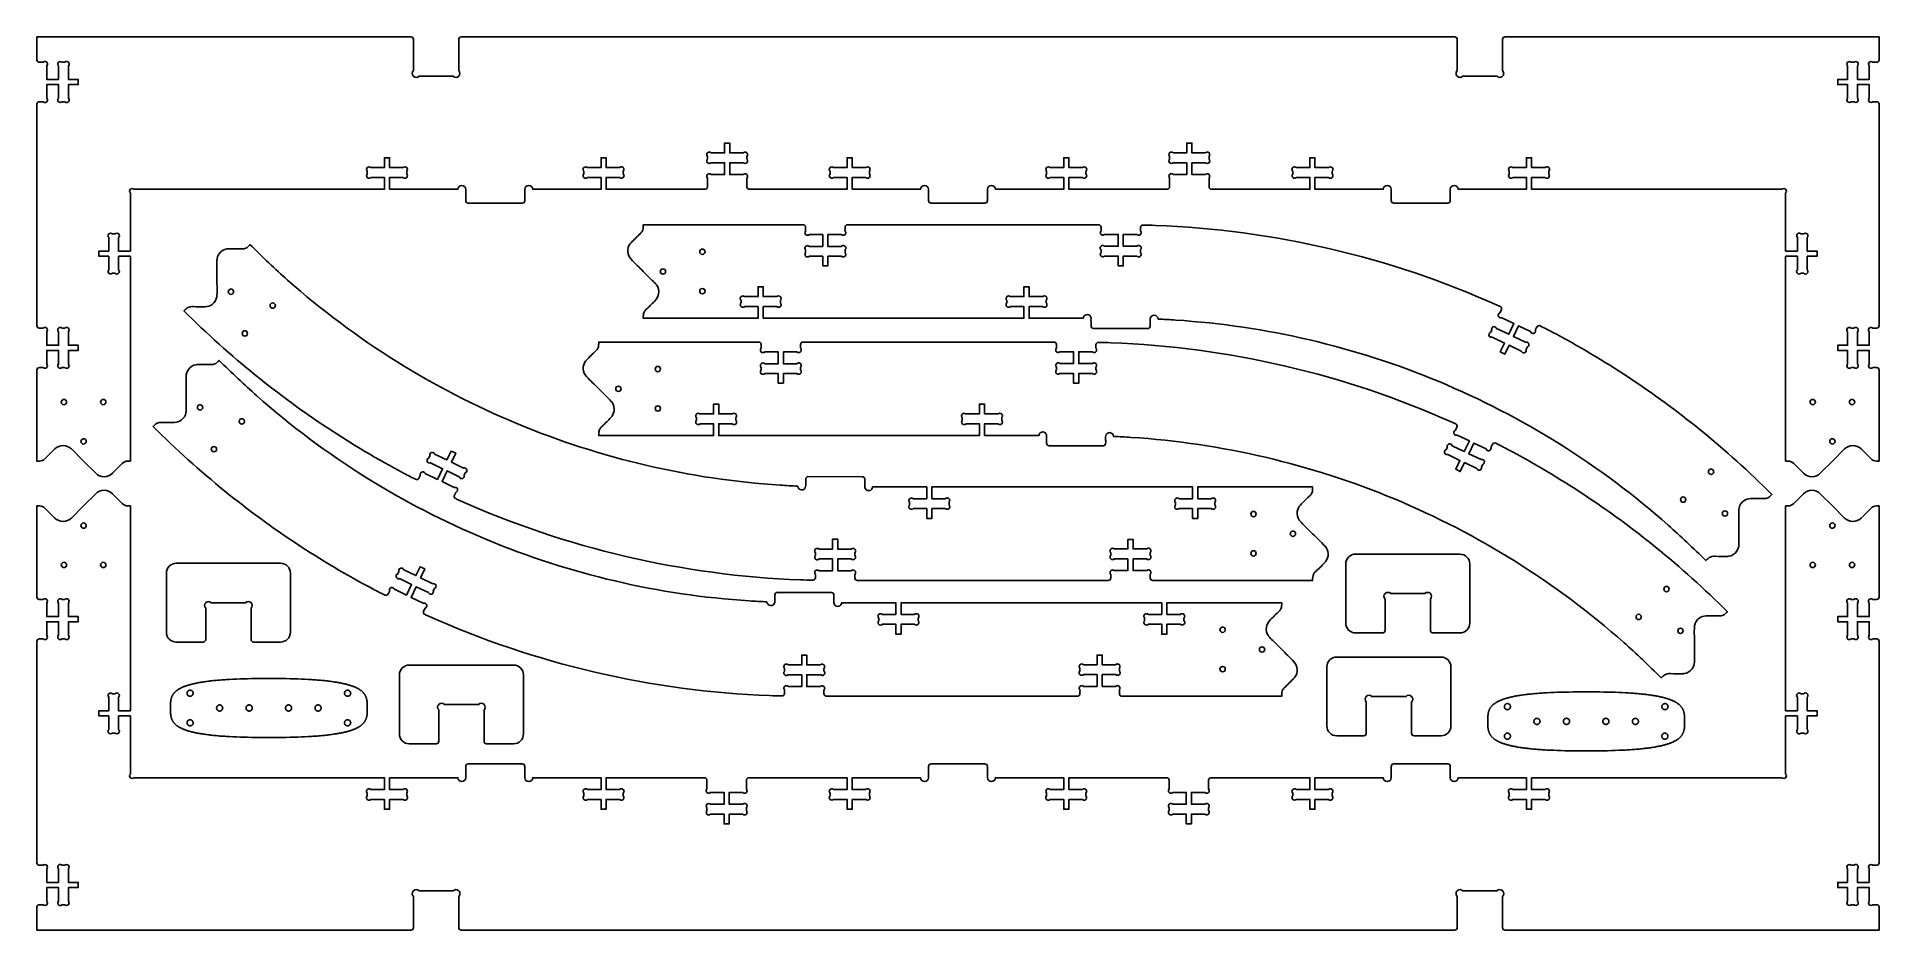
# Model space of a CAD drawing. Extents: x 1.2 to 94.8, y 1.3 to 46.7.
import ezdxf

# ---------------------------------------------------------------- set-up
doc = ezdxf.new("R2010")
doc.units = 0
for name, color, linetype in [('THRUCUT_HOLES', 150, 'CONTINUOUS'), ('THRUCUT_LARGE_PARTS', 18, 'CONTINUOUS'), ('THRUCUT_SMALL_PARTS_WITH_S', 30, 'CONTINUOUS')]:
    doc.layers.add(name, color=color, linetype=linetype)

msp = doc.modelspace()

# ---------------------------------------------------------------- linework, layer by layer
at = {"layer": 'THRUCUT_HOLES'}
for points in [[(35.152, 35.767, 0.414214), (35.017, 35.902, 0.414214), (34.882, 35.767, 0.414214), (35.017, 35.632, 0.414214)], [(33.152, 34.767, 0.414214), (33.017, 34.902, 0.414214), (32.882, 34.767, 0.414214), (33.017, 34.632, 0.414214)], [(10.981, 33.836, 0.414214), (10.981, 33.645, 0.414214), (11.172, 33.645, 0.414214), (11.172, 33.836, 0.414214)], [(35.152, 33.767, 0.414214), (35.017, 33.902, 0.414214), (34.882, 33.767, 0.414214), (35.017, 33.632, 0.414214)], [(13.102, 33.129, 0.414214), (13.102, 32.938, 0.414214), (13.293, 32.938, 0.414214), (13.293, 33.129, 0.414214)], [(11.688, 31.715, 0.414214), (11.688, 31.524, 0.414214), (11.879, 31.524, 0.414214), (11.879, 31.715, 0.414214)], [(32.891, 29.809, 0.414214), (32.756, 29.944, 0.414214), (32.621, 29.809, 0.414214), (32.756, 29.674, 0.414214)], [(2.596, 28.002, -0.414214), (2.461, 28.137, -0.414214), (2.596, 28.272, -0.414214), (2.731, 28.137, -0.414214)], [(4.596, 28.002, -0.414214), (4.461, 28.137, -0.414214), (4.596, 28.272, -0.414214), (4.731, 28.137, -0.414214)], [(30.891, 28.809, 0.414214), (30.756, 28.944, 0.414214), (30.621, 28.809, 0.414214), (30.756, 28.674, 0.414214)], [(91.404, 28.002, 0.414214), (91.539, 28.137, 0.414214), (91.404, 28.272, 0.414214), (91.269, 28.137, 0.414214)], [(93.404, 28.002, 0.414214), (93.539, 28.137, 0.414214), (93.404, 28.272, 0.414214), (93.269, 28.137, 0.414214)], [(9.413, 27.959, 0.414214), (9.413, 27.768, 0.414214), (9.603, 27.768, 0.414214), (9.603, 27.959, 0.414214)], [(11.534, 27.252, 0.414214), (11.534, 27.061, 0.414214), (11.725, 27.061, 0.414214), (11.725, 27.252, 0.414214)], [(32.891, 27.809, 0.414214), (32.756, 27.944, 0.414214), (32.621, 27.809, 0.414214), (32.756, 27.674, 0.414214)], [(3.596, 26.002, -0.414214), (3.461, 26.137, -0.414214), (3.596, 26.272, -0.414214), (3.731, 26.137, -0.414214)], [(92.404, 26.002, 0.414214), (92.539, 26.137, 0.414214), (92.404, 26.272, 0.414214), (92.269, 26.137, 0.414214)], [(10.12, 25.838, 0.414214), (10.12, 25.647, 0.414214), (10.311, 25.647, 0.414214), (10.311, 25.838, 0.414214)], [(86.337, 24.5, 0.414214), (86.337, 24.691, 0.414214), (86.146, 24.691, 0.414214), (86.146, 24.5, 0.414214)], [(62.873, 22.448, 0.414214), (63.008, 22.313, 0.414214), (63.143, 22.448, 0.414214), (63.008, 22.583, 0.414214)], [(84.923, 23.086, 0.414214), (84.923, 23.277, 0.414214), (84.732, 23.277, 0.414214), (84.732, 23.086, 0.414214)], [(87.044, 22.379, 0.414214), (87.044, 22.57, 0.414214), (86.853, 22.57, 0.414214), (86.853, 22.379, 0.414214)], [(3.596, 21.998, 0.414214), (3.461, 21.863, 0.414214), (3.596, 21.728, 0.414214), (3.731, 21.863, 0.414214)], [(64.873, 21.448, 0.414214), (65.008, 21.313, 0.414214), (65.143, 21.448, 0.414214), (65.008, 21.583, 0.414214)], [(92.404, 21.998, -0.414214), (92.539, 21.863, -0.414214), (92.404, 21.728, -0.414214), (92.269, 21.863, -0.414214)], [(62.873, 20.448, 0.414214), (63.008, 20.313, 0.414214), (63.143, 20.448, 0.414214), (63.008, 20.583, 0.414214)], [(2.596, 19.998, 0.414214), (2.461, 19.863, 0.414214), (2.596, 19.728, 0.414214), (2.731, 19.863, 0.414214)], [(4.596, 19.998, 0.414214), (4.461, 19.863, 0.414214), (4.596, 19.728, 0.414214), (4.731, 19.863, 0.414214)], [(91.404, 19.998, -0.414214), (91.539, 19.863, -0.414214), (91.404, 19.728, -0.414214), (91.269, 19.863, -0.414214)], [(93.404, 19.998, -0.414214), (93.539, 19.863, -0.414214), (93.404, 19.728, -0.414214), (93.269, 19.863, -0.414214)], [(84.076, 18.542, 0.414214), (84.076, 18.733, 0.414214), (83.885, 18.733, 0.414214), (83.885, 18.542, 0.414214)], [(82.662, 17.128, 0.414214), (82.662, 17.319, 0.414214), (82.471, 17.319, 0.414214), (82.471, 17.128, 0.414214)], [(61.305, 16.572, 0.414214), (61.44, 16.437, 0.414214), (61.575, 16.572, 0.414214), (61.44, 16.707, 0.414214)], [(84.783, 16.421, 0.414214), (84.783, 16.612, 0.414214), (84.593, 16.612, 0.414214), (84.593, 16.421, 0.414214)], [(63.305, 15.572, 0.414214), (63.44, 15.437, 0.414214), (63.575, 15.572, 0.414214), (63.44, 15.707, 0.414214)], [(61.305, 14.572, 0.414214), (61.44, 14.437, 0.414214), (61.575, 14.572, 0.414214), (61.44, 14.707, 0.414214)]]:
    msp.add_lwpolyline(points, format="xyb", close=True, dxfattribs=at)
at = {"layer": 'THRUCUT_LARGE_PARTS'}
for points in [[(42.631, 38.94), (46.101, 38.94, -1), (46.501, 38.94), (46.501, 38.37, 0.414213), (46.631, 38.24), (48, 38.24), (49.369, 38.24, 0.414213), (49.499, 38.37), (49.499, 38.94, -1), (49.899, 38.94), (53.369, 38.94), (53.369, 39.54), (52.682, 39.54, -1), (52.499, 39.724), (52.499, 39.856, -1), (52.682, 40.04), (53.369, 40.04), (53.369, 40.54), (53.629, 40.54), (53.629, 40.04), (54.315, 40.04, -1), (54.499, 39.856), (54.499, 39.724, -1), (54.315, 39.54), (53.629, 39.54), (53.629, 38.94), (58.619, 38.94, 0.414211), (58.749, 39.07), (58.749, 39.506, -1), (58.932, 39.69), (59.619, 39.69), (59.619, 40.29), (58.932, 40.29, -1), (58.749, 40.474), (58.749, 40.606, -1), (58.932, 40.79), (59.619, 40.79), (59.619, 41.29), (59.879, 41.29), (59.879, 40.79), (60.565, 40.79, -1), (60.749, 40.606), (60.749, 40.474, -1), (60.565, 40.29), (59.879, 40.29), (59.879, 39.69), (60.565, 39.69, -1), (60.749, 39.506), (60.749, 39.07, 0.414214), (60.879, 38.94), (65.869, 38.94), (65.869, 39.54), (65.182, 39.54, -1), (64.999, 39.724), (64.999, 39.856, -1), (65.182, 40.04), (65.869, 40.04), (65.869, 40.54), (66.129, 40.54), (66.129, 40.04), (66.815, 40.04, -1), (66.999, 39.856), (66.999, 39.724, -1), (66.815, 39.54), (66.129, 39.54), (66.129, 38.94), (69.599, 38.94, -1), (69.999, 38.94), (69.999, 38.37, 0.414214), (70.129, 38.24), (72.869, 38.24, 0.414213), (72.999, 38.37), (72.999, 38.94, -1), (73.399, 38.94), (76.869, 38.94), (76.868, 39.54), (76.182, 39.54, -1), (75.998, 39.724), (75.998, 39.856, -1), (76.182, 40.04), (76.868, 40.04), (76.868, 40.54), (77.128, 40.54), (77.128, 40.04), (77.815, 40.04, -1), (77.998, 39.856), (77.998, 39.724, -1), (77.815, 39.54), (77.128, 39.54), (77.128, 38.94), (89.845, 38.94, -1), (90.029, 38.756), (90.029, 35.803), (90.626, 35.803), (90.626, 36.489, -1), (90.809, 36.673), (90.942, 36.673, -1), (91.126, 36.489), (91.126, 35.803), (91.626, 35.803), (91.626, 35.543), (91.126, 35.543), (91.126, 34.857, -1), (90.942, 34.673), (90.809, 34.673, -1), (90.626, 34.857), (90.626, 35.543), (90.029, 35.543), (90.029, 25.137), (90.162, 25.137, -0.198856), (90.442, 25.022), (90.945, 24.519, 0.414214), (91.784, 24.518), (92.404, 25.137), (93.024, 25.756, -0.414214), (93.863, 25.756), (94.366, 25.252, 0.198856), (94.646, 25.137), (94.779, 25.137), (94.779, 29.76, 0.414211), (94.649, 29.89), (94.463, 29.89, -1), (94.279, 30.074), (94.279, 30.76), (93.679, 30.76), (93.679, 30.074, -1), (93.495, 29.89), (93.363, 29.89, -1), (93.179, 30.074), (93.179, 30.76), (92.679, 30.76), (92.679, 31.02), (93.179, 31.02), (93.179, 31.706, -1), (93.363, 31.89), (93.495, 31.89, -1), (93.679, 31.706), (93.679, 31.02), (94.279, 31.02), (94.279, 31.706, -1), (94.463, 31.89), (94.649, 31.89, 0.414214), (94.779, 32.02), (94.779, 43.26, 0.414211), (94.649, 43.39), (94.463, 43.39, -1), (94.279, 43.574), (94.279, 44.26), (93.679, 44.26), (93.679, 43.574, -1), (93.495, 43.39), (93.363, 43.39, -1), (93.179, 43.574), (93.179, 44.26), (92.679, 44.26), (92.679, 44.52), (93.179, 44.52), (93.179, 45.206, -1), (93.363, 45.39), (93.495, 45.39, -1), (93.679, 45.206), (93.679, 44.52), (94.279, 44.52), (94.279, 45.206, -1), (94.463, 45.39), (94.649, 45.39, 0.414214), (94.779, 45.52), (94.779, 46.682), (75.782, 46.682, 0.41421), (75.652, 46.552), (75.652, 44.965, -1), (75.369, 44.682), (74.504, 44.682), (73.634, 44.682, -1), (73.352, 44.965), (73.352, 46.552, 0.414216), (73.222, 46.682), (48, 46.682), (22.778, 46.682, 0.414216), (22.648, 46.552), (22.648, 44.965, -1), (22.366, 44.682), (21.496, 44.682), (20.631, 44.682, -1), (20.348, 44.965), (20.348, 46.552, 0.41421), (20.218, 46.682), (1.221, 46.682), (1.221, 45.52, 0.414214), (1.351, 45.39), (1.537, 45.39, -1), (1.721, 45.206), (1.721, 44.52), (2.321, 44.52), (2.321, 45.206, -1), (2.505, 45.39), (2.637, 45.39, -1), (2.821, 45.206), (2.821, 44.52), (3.321, 44.52), (3.321, 44.26), (2.821, 44.26), (2.821, 43.574, -1), (2.637, 43.39), (2.505, 43.39, -1), (2.321, 43.574), (2.321, 44.26), (1.721, 44.26), (1.721, 43.574, -1), (1.537, 43.39), (1.351, 43.39, 0.414211), (1.221, 43.26), (1.221, 32.02, 0.414214), (1.351, 31.89), (1.537, 31.89, -1), (1.721, 31.706), (1.721, 31.02), (2.321, 31.02), (2.321, 31.706, -1), (2.505, 31.89), (2.637, 31.89, -1), (2.821, 31.706), (2.821, 31.02), (3.321, 31.02), (3.321, 30.76), (2.821, 30.76), (2.821, 30.074, -1), (2.637, 29.89), (2.505, 29.89, -1), (2.321, 30.074), (2.321, 30.76), (1.721, 30.76), (1.721, 30.074, -1), (1.537, 29.89), (1.351, 29.89, 0.414211), (1.221, 29.76), (1.221, 25.137), (1.354, 25.137, 0.198856), (1.634, 25.252), (2.137, 25.756, -0.414214), (2.976, 25.756), (3.596, 25.137), (4.216, 24.518, 0.414214), (5.055, 24.519), (5.558, 25.022, -0.198856), (5.838, 25.137), (5.971, 25.137), (5.971, 35.543), (5.374, 35.543), (5.374, 34.857, -1), (5.191, 34.673), (5.058, 34.673, -1), (4.874, 34.857), (4.874, 35.543), (4.374, 35.543), (4.374, 35.803), (4.874, 35.803), (4.874, 36.489, -1), (5.058, 36.673), (5.191, 36.673, -1), (5.374, 36.489), (5.374, 35.803), (5.971, 35.803), (5.971, 38.756, -1), (6.155, 38.94), (18.872, 38.94), (18.872, 39.54), (18.185, 39.54, -1), (18.002, 39.724), (18.002, 39.856, -1), (18.185, 40.04), (18.872, 40.04), (18.872, 40.54), (19.132, 40.54), (19.132, 40.04), (19.818, 40.04, -1), (20.002, 39.856), (20.002, 39.724, -1), (19.818, 39.54), (19.132, 39.54), (19.131, 38.94), (22.601, 38.94, -1), (23.001, 38.94), (23.001, 38.37, 0.414213), (23.131, 38.24), (25.871, 38.24, 0.414214), (26.001, 38.37), (26.001, 38.94, -1), (26.401, 38.94), (29.871, 38.94), (29.871, 39.54), (29.185, 39.54, -1), (29.001, 39.724), (29.001, 39.856, -1), (29.185, 40.04), (29.871, 40.04), (29.871, 40.54), (30.131, 40.54), (30.131, 40.04), (30.818, 40.04, -1), (31.001, 39.856), (31.001, 39.724, -1), (30.818, 39.54), (30.131, 39.54), (30.131, 38.94), (35.15, 38.94, 0.414211), (35.28, 39.07), (35.28, 39.506, -1), (35.464, 39.69), (36.15, 39.69), (36.15, 40.29), (35.464, 40.29, -1), (35.28, 40.474), (35.28, 40.606, -1), (35.464, 40.79), (36.15, 40.79), (36.15, 41.29), (36.41, 41.29), (36.41, 40.79), (37.096, 40.79, -1), (37.28, 40.606), (37.28, 40.474, -1), (37.096, 40.29), (36.41, 40.29), (36.41, 39.69), (37.096, 39.69, -1), (37.28, 39.506), (37.28, 39.07, 0.414214), (37.41, 38.94), (42.371, 38.94), (42.371, 39.54), (41.685, 39.54, -1), (41.501, 39.724), (41.501, 39.856, -1), (41.685, 40.04), (42.371, 40.04), (42.371, 40.54), (42.631, 40.54), (42.631, 40.04), (43.318, 40.04, -1), (43.501, 39.856), (43.501, 39.724, -1), (43.318, 39.54), (42.631, 39.54)], [(75.382, 33.057, -0.012177), (75.54, 32.981, -0.365756), (75.603, 32.832, -0.01864), (75.601, 32.826, -0.00909), (75.596, 32.814), (75.524, 32.664, -0.08601), (75.507, 32.653, 0.186349), (75.449, 32.595, 0.284949), (75.467, 32.459, 0.285005), (75.597, 32.415, 0.066648), (75.603, 32.418, -0.145329), (75.61, 32.419), (76.228, 32.121), (75.968, 31.581), (75.35, 31.878, -0.08601), (75.338, 31.896, 0.186349), (75.281, 31.954, 0.284949), (75.145, 31.936, 0.285005), (75.101, 31.806, 0.066648), (75.103, 31.799, -0.145329), (75.104, 31.793), (75.047, 31.673, -0.079593), (75.028, 31.66, 0.210465), (74.966, 31.59, 0.269976), (74.995, 31.462, 0.269963), (75.12, 31.424, 0.065724), (75.127, 31.427, -0.145463), (75.133, 31.428), (75.751, 31.13), (75.534, 30.68), (75.768, 30.567), (75.985, 31.017), (76.604, 30.72, -0.079594), (76.617, 30.7, 0.210466), (76.687, 30.639, 0.269976), (76.815, 30.668, 0.269963), (76.853, 30.793, 0.065724), (76.85, 30.799, -0.145464), (76.849, 30.806), (76.906, 30.925, -0.079592), (76.926, 30.938, 0.210465), (76.987, 31.008, 0.269976), (76.958, 31.136, 0.269963), (76.833, 31.174, 0.065723), (76.827, 31.171, -0.145462), (76.821, 31.17), (76.202, 31.468), (76.463, 32.008), (77.081, 31.711, -0.08601), (77.092, 31.694, 0.186349), (77.15, 31.635, 0.284949), (77.286, 31.654, 0.285005), (77.33, 31.783, -0.171776), (77.334, 31.819, -0.008293), (77.398, 31.946, -0.406473), (77.571, 32.002, -0.007248), (78.176, 31.692, -0.048438), (85.681, 26.73, -0.025457), (89.335, 23.447, -0.018794), (89.204, 23.325, -0.1386), (89.023, 23.241, -0.052059), (88.869, 23.233, 0.021153), (88.251, 23.237, 0.143407), (87.908, 23.123, 0.207262), (87.663, 22.729, 0.01864), (87.66, 22.701, 0.009096), (87.657, 22.643, 0.01228), (87.653, 22.337, -0.003184), (87.656, 21.768, 0.003184), (87.659, 21.198, -0.01228), (87.656, 20.892, -0.143402), (87.541, 20.549, -0.207262), (87.148, 20.305, -0.01864), (87.119, 20.301, -0.009101), (87.062, 20.298, -0.021153), (86.443, 20.302, 0.052059), (86.289, 20.294, 0.13858), (86.108, 20.21, 0.018814), (85.977, 20.088, 0.004049), (85.016, 21.017, 0.009005), (84.069, 21.885, 0.082577), (72.428, 29.172, 0.082577), (59.055, 32.3, 0.004024), (58.607, 32.326, -0.001341), (58.159, 32.349, 0.381764), (57.968, 32.541, 0.388198), (57.761, 32.372, 0.052767), (57.756, 32.241, -0.025029), (57.759, 31.997, -0.393054), (57.628, 31.867), (54.888, 31.871, -0.393072), (54.759, 32.001, -0.013664), (54.755, 32.392, 0.145109), (54.729, 32.487, 0.327232), (54.515, 32.572, 0.314261), (54.36, 32.392), (51.611, 32.392), (51.611, 32.988), (52.297, 32.988, -0.08601), (52.315, 32.978, 0.186349), (52.392, 32.95, 0.284949), (52.507, 33.026, 0.285005), (52.49, 33.162, 0.066648), (52.485, 33.167, -0.145329), (52.481, 33.172), (52.481, 33.304, -0.079593), (52.492, 33.325, 0.210465), (52.517, 33.415, 0.269976), (52.436, 33.517, 0.269963), (52.306, 33.497, 0.065724), (52.302, 33.492, -0.145463), (52.297, 33.488), (51.611, 33.488), (51.611, 33.988), (51.351, 33.988), (51.351, 33.488), (50.665, 33.488, -0.086011), (50.647, 33.499, 0.186349), (50.569, 33.526, 0.284949), (50.455, 33.451, 0.285005), (50.472, 33.315, 0.066648), (50.477, 33.31, -0.14533), (50.481, 33.304), (50.481, 33.172, -0.086009), (50.47, 33.154, 0.186349), (50.443, 33.077, 0.284949), (50.518, 32.962, 0.285005), (50.654, 32.979, 0.066647), (50.659, 32.984, -0.145328), (50.665, 32.988), (51.351, 32.988), (51.351, 32.392), (38.111, 32.392), (38.111, 32.988), (38.797, 32.988, -0.08601), (38.815, 32.978, 0.186349), (38.892, 32.95, 0.284949), (39.007, 33.026, 0.285005), (38.99, 33.162, 0.066648), (38.985, 33.167, -0.145329), (38.981, 33.172), (38.981, 33.304, -0.079593), (38.992, 33.325, 0.210465), (39.017, 33.415, 0.269976), (38.936, 33.517, 0.269963), (38.806, 33.497, 0.065724), (38.802, 33.492, -0.145463), (38.797, 33.488), (38.111, 33.488), (38.111, 33.988), (37.851, 33.988), (37.851, 33.488), (37.165, 33.488, -0.086011), (37.147, 33.499, 0.186349), (37.069, 33.526, 0.284949), (36.955, 33.451, 0.285005), (36.972, 33.315, 0.066648), (36.976, 33.31, -0.14533), (36.981, 33.304), (36.981, 33.172, -0.086009), (36.97, 33.154, 0.186349), (36.943, 33.077, 0.284949), (37.018, 32.962, 0.285005), (37.154, 32.979, 0.066647), (37.159, 32.984, -0.145328), (37.165, 32.988), (37.851, 32.988), (37.851, 32.392), (32.017, 32.392, -0.018814), (32.023, 32.571, -0.13858), (32.092, 32.758, -0.052059), (32.195, 32.873, 0.021153), (32.635, 33.307, 0.143407), (32.797, 33.63, 0.207262), (32.692, 34.082, 0.01864), (32.674, 34.104, 0.009096), (32.636, 34.147, 0.01228), (32.422, 34.367, -0.003184), (32.017, 34.767, 0.004125), (31.705, 35.074, -0.012375), (31.398, 35.386, -0.173332), (31.229, 35.777, -0.18143), (31.347, 36.167, -0.016873), (31.363, 36.187, -0.008255), (31.398, 36.226, -0.018922), (31.873, 36.696, 0.090254), (31.974, 36.829, 0.096064), (32.008, 36.95, 0.021366), (32.017, 37.142), (40.134, 37.142, -0.18948), (40.225, 37.102, -0.189479), (40.264, 37.011), (40.264, 36.825, -0.08601), (40.254, 36.808, 0.186349), (40.226, 36.73, 0.284949), (40.302, 36.616, 0.285005), (40.438, 36.632, 0.066648), (40.442, 36.637, -0.145329), (40.448, 36.642), (41.134, 36.642), (41.134, 36.042), (40.448, 36.042, -0.086009), (40.43, 36.052, 0.186349), (40.353, 36.08, 0.284949), (40.238, 36.004, 0.285005), (40.255, 35.868, 0.066647), (40.26, 35.863, -0.145328), (40.264, 35.858), (40.264, 35.725, -0.086011), (40.254, 35.708, 0.186349), (40.226, 35.63, 0.284949), (40.302, 35.516, 0.285005), (40.438, 35.532, 0.066648), (40.442, 35.537, -0.14533), (40.448, 35.542), (41.134, 35.542), (41.134, 35.054), (41.394, 35.054), (41.394, 35.542), (42.08, 35.542, -0.086011), (42.098, 35.531, 0.186349), (42.175, 35.503, 0.284949), (42.29, 35.579, 0.285005), (42.273, 35.715, 0.066648), (42.268, 35.72, -0.14533), (42.264, 35.725), (42.264, 35.858, -0.086009), (42.275, 35.875, 0.186349), (42.302, 35.953, 0.284949), (42.227, 36.067, 0.285005), (42.09, 36.051, 0.066647), (42.086, 36.046, -0.145328), (42.08, 36.042), (41.394, 36.042), (41.394, 36.642), (42.08, 36.642, -0.08601), (42.098, 36.631, 0.186349), (42.175, 36.603, 0.284949), (42.29, 36.679, 0.285005), (42.273, 36.815, -0.174446), (42.26, 36.853, -0.005753), (42.264, 37.011, -0.189479), (42.304, 37.102, -0.18948), (42.394, 37.142), (55.134, 37.142, -0.18948), (55.225, 37.102, -0.18948), (55.264, 37.011), (55.264, 36.832, -0.08601), (55.254, 36.814, 0.186349), (55.226, 36.737, 0.284949), (55.302, 36.622, 0.285005), (55.438, 36.639, 0.066648), (55.442, 36.644, -0.145329), (55.448, 36.648), (56.134, 36.648), (56.134, 36.048), (55.448, 36.048, -0.08601), (55.43, 36.059, 0.186349), (55.353, 36.086, 0.284949), (55.238, 36.011, 0.285005), (55.255, 35.875, 0.066648), (55.26, 35.87, -0.145329), (55.264, 35.864), (55.264, 35.732, -0.08601), (55.254, 35.714, 0.186349), (55.226, 35.637, 0.284949), (55.302, 35.522, 0.285005), (55.438, 35.539, 0.066648), (55.442, 35.544, -0.145329), (55.448, 35.548), (56.134, 35.548), (56.134, 35.048), (56.394, 35.048), (56.394, 35.548), (57.08, 35.548, -0.086011), (57.098, 35.538, 0.186349), (57.175, 35.51, 0.284949), (57.29, 35.586, 0.285005), (57.273, 35.722, 0.066648), (57.268, 35.727, -0.14533), (57.264, 35.732), (57.264, 35.864, -0.086009), (57.275, 35.882, 0.186349), (57.302, 35.96, 0.284949), (57.227, 36.074, 0.285005), (57.09, 36.057, 0.066647), (57.086, 36.052, -0.145328), (57.08, 36.048), (56.394, 36.048), (56.394, 36.648), (57.08, 36.648, -0.08601), (57.098, 36.638, 0.186349), (57.175, 36.61, 0.284949), (57.29, 36.686, 0.285005), (57.273, 36.822, -0.159522), (57.26, 36.856, -0.036251), (57.265, 37.011, -0.387787), (57.39, 37.124, -0.007109), (58.024, 37.109, -0.047973), (66.897, 35.918, -0.047966)], [(39.866, 23.866, 0.381764), (40.057, 23.675, 0.388198), (40.264, 23.843, 0.052767), (40.27, 23.974, -0.025029), (40.267, 24.218, -0.393054), (40.397, 24.348), (43.137, 24.344, -0.393072), (43.267, 24.214, -0.013664), (43.27, 23.823, 0.145109), (43.296, 23.729, 0.327232), (43.51, 23.643, 0.314261), (43.665, 23.823), (46.414, 23.823), (46.414, 23.227), (45.728, 23.227, -0.08601), (45.711, 23.237, 0.186349), (45.633, 23.265, 0.284949), (45.518, 23.189, 0.285005), (45.535, 23.053, 0.066648), (45.54, 23.049, -0.145329), (45.544, 23.043), (45.544, 22.911, -0.079593), (45.533, 22.89, 0.210465), (45.508, 22.8, 0.269976), (45.589, 22.698, 0.269963), (45.719, 22.718, 0.065724), (45.723, 22.723, -0.145463), (45.728, 22.727), (46.414, 22.727), (46.414, 22.227), (46.674, 22.227), (46.674, 22.727), (47.361, 22.727, -0.086011), (47.378, 22.716, 0.186349), (47.456, 22.689, 0.284949), (47.57, 22.764, 0.285005), (47.554, 22.901, 0.066648), (47.549, 22.905, -0.14533), (47.544, 22.911), (47.544, 23.043, -0.086009), (47.555, 23.061, 0.186349), (47.582, 23.138, 0.284949), (47.507, 23.253, 0.285005), (47.371, 23.236, 0.066647), (47.366, 23.231, -0.145328), (47.361, 23.227), (46.674, 23.227), (46.674, 23.823), (59.914, 23.823), (59.914, 23.227), (59.228, 23.227, -0.08601), (59.211, 23.237, 0.186349), (59.133, 23.265, 0.284949), (59.019, 23.189, 0.285005), (59.035, 23.053, 0.066648), (59.04, 23.048, -0.145329), (59.044, 23.043), (59.044, 22.911, -0.079593), (59.033, 22.89, 0.210465), (59.008, 22.8, 0.269976), (59.089, 22.698, 0.269963), (59.219, 22.718, 0.065724), (59.223, 22.723, -0.145463), (59.228, 22.727), (59.914, 22.727), (59.914, 22.227), (60.174, 22.227), (60.174, 22.727), (60.861, 22.727, -0.086011), (60.878, 22.716, 0.186349), (60.956, 22.689, 0.284949), (61.07, 22.764, 0.285005), (61.054, 22.901, 0.066648), (61.049, 22.905, -0.14533), (61.044, 22.911), (61.044, 23.043, -0.086009), (61.055, 23.061, 0.186349), (61.082, 23.138, 0.284949), (61.007, 23.253, 0.285005), (60.871, 23.236, 0.066647), (60.866, 23.231, -0.145328), (60.861, 23.227), (60.174, 23.227), (60.174, 23.823), (66.008, 23.823, -0.018814), (66.002, 23.644, -0.13858), (65.933, 23.457, -0.052059), (65.83, 23.342, 0.021153), (65.39, 22.908, 0.143407), (65.228, 22.585, 0.207262), (65.333, 22.133, 0.01864), (65.351, 22.111, 0.009096), (65.389, 22.068, 0.01228), (65.603, 21.849, -0.003184), (66.008, 21.448, 0.004125), (66.32, 21.141, -0.012375), (66.627, 20.829, -0.173332), (66.796, 20.438, -0.18143), (66.678, 20.048, -0.016873), (66.662, 20.028, -0.008255), (66.627, 19.989, -0.018922), (66.152, 19.52, 0.090254), (66.051, 19.386, 0.096064), (66.017, 19.265, 0.021366), (66.008, 19.074), (57.891, 19.074, -0.18948), (57.8, 19.113, -0.189479), (57.761, 19.204), (57.761, 19.39, -0.08601), (57.772, 19.408, 0.186349), (57.799, 19.485, 0.284949), (57.723, 19.6, 0.285005), (57.587, 19.583, 0.066648), (57.583, 19.578, -0.145329), (57.577, 19.574), (56.891, 19.574), (56.891, 20.174), (57.577, 20.174, -0.086009), (57.595, 20.163, 0.186349), (57.672, 20.136, 0.284949), (57.787, 20.211, 0.285005), (57.77, 20.347, 0.066647), (57.765, 20.352, -0.145328), (57.761, 20.358), (57.761, 20.49, -0.086011), (57.772, 20.508, 0.186349), (57.799, 20.585, 0.284949), (57.723, 20.7, 0.285005), (57.587, 20.683, 0.066648), (57.583, 20.678, -0.14533), (57.577, 20.674), (56.891, 20.674), (56.891, 21.161), (56.631, 21.161), (56.631, 20.674), (55.945, 20.674, -0.086011), (55.927, 20.684, 0.186349), (55.85, 20.712, 0.284949), (55.735, 20.636, 0.285005), (55.752, 20.5, 0.066648), (55.757, 20.495, -0.14533), (55.761, 20.49), (55.761, 20.358, -0.086009), (55.75, 20.34, 0.186349), (55.723, 20.262, 0.284949), (55.798, 20.148, 0.285005), (55.935, 20.165, 0.066647), (55.939, 20.17, -0.145328), (55.945, 20.174), (56.631, 20.174), (56.631, 19.574), (55.945, 19.574, -0.08601), (55.927, 19.584, 0.186349), (55.85, 19.612, 0.284949), (55.735, 19.536, 0.285005), (55.752, 19.4, -0.174446), (55.765, 19.362, -0.005753), (55.761, 19.204, -0.189479), (55.722, 19.113, -0.18948), (55.631, 19.074), (42.891, 19.074, -0.18948), (42.8, 19.113, -0.18948), (42.761, 19.204), (42.761, 19.383, -0.08601), (42.772, 19.401, 0.186349), (42.799, 19.478, 0.284949), (42.723, 19.593, 0.285005), (42.587, 19.576, 0.066648), (42.583, 19.571, -0.145329), (42.577, 19.567), (41.891, 19.567), (41.891, 20.167), (42.577, 20.167, -0.08601), (42.595, 20.156, 0.186349), (42.672, 20.129, 0.284949), (42.787, 20.204, 0.285005), (42.77, 20.341, 0.066648), (42.765, 20.345, -0.145329), (42.761, 20.351), (42.761, 20.483, -0.08601), (42.772, 20.501, 0.186349), (42.799, 20.578, 0.284949), (42.723, 20.693, 0.285005), (42.587, 20.676, 0.066648), (42.583, 20.671, -0.145329), (42.577, 20.667), (41.891, 20.667), (41.891, 21.167), (41.631, 21.167), (41.631, 20.667), (40.945, 20.667, -0.086011), (40.927, 20.677, 0.186349), (40.85, 20.705, 0.284949), (40.735, 20.629, 0.285005), (40.752, 20.493, 0.066648), (40.757, 20.488, -0.14533), (40.761, 20.483), (40.761, 20.351, -0.086009), (40.75, 20.333, 0.186349), (40.723, 20.256, 0.284949), (40.798, 20.141, 0.285005), (40.935, 20.158, 0.066647), (40.939, 20.163, -0.145328), (40.945, 20.167), (41.631, 20.167), (41.631, 19.567), (40.945, 19.567, -0.08601), (40.927, 19.577, 0.186349), (40.85, 19.605, 0.284949), (40.735, 19.529, 0.285005), (40.752, 19.393, -0.159522), (40.765, 19.359, -0.036251), (40.76, 19.204, -0.387787), (40.635, 19.092, -0.007109), (40.001, 19.106, -0.047973), (31.128, 20.298, -0.047966), (22.643, 23.158, -0.012177), (22.485, 23.234, -0.365756), (22.422, 23.384, -0.01864), (22.424, 23.389, -0.00909), (22.429, 23.401), (22.501, 23.551, -0.08601), (22.518, 23.562, 0.186349), (22.576, 23.62, 0.284949), (22.558, 23.756, 0.285005), (22.428, 23.8, 0.066648), (22.422, 23.798, -0.145329), (22.415, 23.796), (21.797, 24.094), (22.057, 24.635), (22.675, 24.337, -0.08601), (22.687, 24.32, 0.186349), (22.744, 24.261, 0.284949), (22.88, 24.28, 0.285005), (22.924, 24.41, 0.066648), (22.922, 24.416, -0.145329), (22.921, 24.423), (22.978, 24.542, -0.079593), (22.997, 24.555, 0.210465), (23.059, 24.625, 0.269976), (23.03, 24.753, 0.269963), (22.905, 24.791, 0.065724), (22.899, 24.789, -0.145463), (22.892, 24.787), (22.274, 25.085), (22.491, 25.535), (22.257, 25.648), (22.04, 25.198), (21.421, 25.496, -0.079594), (21.408, 25.515, 0.210466), (21.338, 25.577, 0.269976), (21.21, 25.548, 0.269963), (21.172, 25.422, 0.065724), (21.175, 25.416, -0.145464), (21.176, 25.41), (21.119, 25.29, -0.079592), (21.099, 25.277, 0.210465), (21.038, 25.207, 0.269976), (21.067, 25.079, 0.269963), (21.192, 25.041, 0.065723), (21.198, 25.044, -0.145462), (21.205, 25.045), (21.823, 24.747), (21.562, 24.207), (20.944, 24.504, -0.08601), (20.933, 24.522, 0.186349), (20.875, 24.58, 0.284949), (20.739, 24.562, 0.285005), (20.695, 24.432, -0.171776), (20.691, 24.396, -0.008293), (20.627, 24.269, -0.406473), (20.454, 24.213, -0.007248), (19.849, 24.523, -0.048438), (12.344, 29.486, -0.025457), (8.69, 32.768, -0.018794), (8.821, 32.89, -0.1386), (9.002, 32.974, -0.052059), (9.156, 32.982, 0.021153), (9.774, 32.978, 0.143407), (10.117, 33.092, 0.207262), (10.362, 33.486, 0.01864), (10.365, 33.514, 0.009096), (10.369, 33.572, 0.01228), (10.372, 33.878, -0.003184), (10.369, 34.448, 0.003184), (10.366, 35.017, -0.01228), (10.369, 35.323, -0.143402), (10.484, 35.666, -0.207262), (10.877, 35.911, -0.01864), (10.906, 35.914, -0.009101), (10.964, 35.917, -0.021153), (11.582, 35.913, 0.052059), (11.736, 35.921, 0.13858), (11.917, 36.005, 0.018814), (12.048, 36.127, 0.004049), (13.009, 35.198, 0.009005), (13.956, 34.33, 0.082577), (25.597, 27.043, 0.082577), (38.97, 23.915, 0.004024), (39.418, 23.889, -0.001341)], [(73.121, 27.099, -0.012177), (73.279, 27.023, -0.365756), (73.342, 26.874, -0.01864), (73.34, 26.868, -0.00909), (73.335, 26.856), (73.263, 26.706, -0.08601), (73.246, 26.695, 0.186349), (73.188, 26.637, 0.284949), (73.206, 26.501, 0.285005), (73.336, 26.457, 0.066648), (73.343, 26.46, -0.145329), (73.349, 26.461), (73.967, 26.163), (73.707, 25.623), (73.089, 25.92, -0.08601), (73.078, 25.938, 0.186349), (73.02, 25.996, 0.284949), (72.884, 25.978, 0.285005), (72.84, 25.848, 0.066648), (72.842, 25.841, -0.145329), (72.844, 25.834), (72.786, 25.715, -0.079593), (72.767, 25.702, 0.210465), (72.705, 25.632, 0.269976), (72.734, 25.504, 0.269963), (72.86, 25.466, 0.065724), (72.866, 25.468, -0.145463), (72.872, 25.47), (73.49, 25.172), (73.273, 24.722), (73.508, 24.609), (73.724, 25.059), (74.343, 24.762, -0.079594), (74.356, 24.742, 0.210466), (74.426, 24.681, 0.269976), (74.554, 24.71, 0.269963), (74.592, 24.835, 0.065724), (74.589, 24.841, -0.145464), (74.588, 24.847), (74.645, 24.967, -0.079592), (74.665, 24.98, 0.210465), (74.726, 25.05, 0.269976), (74.698, 25.178, 0.269963), (74.572, 25.216, 0.065723), (74.566, 25.213, -0.145462), (74.56, 25.212), (73.941, 25.51), (74.202, 26.05), (74.82, 25.753, -0.08601), (74.831, 25.735, 0.186349), (74.889, 25.677, 0.284949), (75.025, 25.695, 0.285005), (75.069, 25.825, -0.171776), (75.073, 25.861, -0.008293), (75.137, 25.988, -0.406473), (75.31, 26.044, -0.007248), (75.915, 25.734, -0.048438), (83.42, 20.772, -0.025457), (87.074, 17.489, -0.018794), (86.943, 17.367, -0.1386), (86.763, 17.283, -0.052059), (86.608, 17.275, 0.021153), (85.99, 17.279, 0.143407), (85.647, 17.165, 0.207262), (85.402, 16.771, 0.01864), (85.399, 16.743, 0.009096), (85.396, 16.685, 0.01228), (85.392, 16.379, -0.003184), (85.395, 15.809, 0.003184), (85.398, 15.24, -0.01228), (85.395, 14.934, -0.143402), (85.28, 14.591, -0.207262), (84.887, 14.346, -0.01864), (84.859, 14.343, -0.009101), (84.801, 14.34, -0.021153), (84.182, 14.344, 0.052059), (84.028, 14.336, 0.13858), (83.847, 14.252, 0.018814), (83.716, 14.13, 0.004049), (82.755, 15.059, 0.009005), (81.808, 15.927, 0.082577), (70.167, 23.214, 0.082577), (56.794, 26.342, 0.004024), (56.346, 26.368, -0.001341), (55.898, 26.391, 0.381764), (55.708, 26.582, 0.388198), (55.5, 26.414, 0.052767), (55.495, 26.283, -0.025029), (55.498, 26.039, -0.393054), (55.367, 25.909), (52.627, 25.913, -0.393072), (52.498, 26.043, -0.013664), (52.495, 26.434, 0.145109), (52.468, 26.529, 0.327232), (52.255, 26.614, 0.314261), (52.099, 26.434), (49.35, 26.434), (49.35, 27.03), (50.036, 27.03, -0.08601), (50.054, 27.02, 0.186349), (50.131, 26.992, 0.284949), (50.246, 27.068, 0.285005), (50.229, 27.204, 0.066648), (50.224, 27.209, -0.145329), (50.22, 27.214), (50.22, 27.346, -0.079593), (50.232, 27.367, 0.210465), (50.257, 27.457, 0.269976), (50.175, 27.559, 0.269963), (50.046, 27.539, 0.065724), (50.041, 27.534, -0.145463), (50.036, 27.53), (49.35, 27.53), (49.35, 28.03), (49.09, 28.03), (49.09, 27.53), (48.404, 27.53, -0.086011), (48.386, 27.541, 0.186349), (48.309, 27.568, 0.284949), (48.194, 27.493, 0.285005), (48.211, 27.357, 0.066648), (48.216, 27.352, -0.14533), (48.22, 27.346), (48.22, 27.214, -0.086009), (48.209, 27.196, 0.186349), (48.182, 27.119, 0.284949), (48.257, 27.004, 0.285005), (48.393, 27.021, 0.066647), (48.398, 27.026, -0.145328), (48.404, 27.03), (49.09, 27.03), (49.09, 26.434), (35.85, 26.434), (35.85, 27.03), (36.536, 27.03, -0.08601), (36.554, 27.02, 0.186349), (36.631, 26.992, 0.284949), (36.746, 27.068, 0.285005), (36.729, 27.204, 0.066648), (36.724, 27.209, -0.145329), (36.72, 27.214), (36.72, 27.346, -0.079593), (36.732, 27.367, 0.210465), (36.757, 27.457, 0.269976), (36.675, 27.559, 0.269963), (36.546, 27.539, 0.065724), (36.541, 27.534, -0.145463), (36.536, 27.53), (35.85, 27.53), (35.85, 28.03), (35.59, 28.03), (35.59, 27.53), (34.904, 27.53, -0.086011), (34.886, 27.541, 0.186349), (34.809, 27.568, 0.284949), (34.694, 27.493, 0.285005), (34.711, 27.357, 0.066648), (34.716, 27.352, -0.14533), (34.72, 27.346), (34.72, 27.214, -0.086009), (34.709, 27.196, 0.186349), (34.682, 27.119, 0.284949), (34.757, 27.004, 0.285005), (34.893, 27.021, 0.066647), (34.898, 27.026, -0.145328), (34.904, 27.03), (35.59, 27.03), (35.59, 26.434), (29.756, 26.434, -0.018814), (29.763, 26.613, -0.13858), (29.831, 26.8, -0.052059), (29.934, 26.915, 0.021153), (30.374, 27.349, 0.143407), (30.536, 27.672, 0.207262), (30.431, 28.124, 0.01864), (30.413, 28.146, 0.009096), (30.375, 28.189, 0.01228), (30.161, 28.408, -0.003184), (29.756, 28.809, 0.004125), (29.444, 29.116, -0.012375), (29.137, 29.428, -0.173332), (28.968, 29.819, -0.18143), (29.086, 30.209, -0.016873), (29.102, 30.229, -0.008255), (29.137, 30.268, -0.018922), (29.612, 30.738, 0.090254), (29.713, 30.871, 0.096064), (29.748, 30.992, 0.021366), (29.756, 31.183), (37.873, 31.183, -0.18948), (37.964, 31.144, -0.189479), (38.003, 31.053), (38.003, 30.867, -0.08601), (37.993, 30.85, 0.186349), (37.965, 30.772, 0.284949), (38.041, 30.658, 0.285005), (38.177, 30.674, 0.066648), (38.182, 30.679, -0.145329), (38.187, 30.683), (38.873, 30.683), (38.873, 30.083), (38.187, 30.083, -0.086009), (38.169, 30.094, 0.186349), (38.092, 30.121, 0.284949), (37.977, 30.046, 0.285005), (37.994, 29.91, 0.066647), (37.999, 29.905, -0.145328), (38.003, 29.9), (38.003, 29.767, -0.086011), (37.993, 29.75, 0.186349), (37.965, 29.672, 0.284949), (38.041, 29.558, 0.285005), (38.177, 29.574, 0.066648), (38.182, 29.579, -0.14533), (38.187, 29.583), (38.873, 29.583), (38.873, 29.096), (39.133, 29.096), (39.133, 29.583), (39.819, 29.583, -0.086011), (39.837, 29.573, 0.186349), (39.914, 29.545, 0.284949), (40.029, 29.621, 0.285005), (40.012, 29.757, 0.066648), (40.007, 29.762, -0.14533), (40.003, 29.767), (40.003, 29.9, -0.086009), (40.014, 29.917, 0.186349), (40.041, 29.995, 0.284949), (39.966, 30.109, 0.285005), (39.83, 30.093, 0.066647), (39.825, 30.088, -0.145328), (39.819, 30.083), (39.133, 30.083), (39.133, 30.683), (39.819, 30.683, -0.08601), (39.837, 30.673, 0.186349), (39.914, 30.645, 0.284949), (40.029, 30.721, 0.285005), (40.012, 30.857, -0.174446), (39.999, 30.895, -0.005753), (40.003, 31.053, -0.189479), (40.043, 31.144, -0.18948), (40.133, 31.183), (52.873, 31.183, -0.18948), (52.964, 31.144, -0.18948), (53.003, 31.053), (53.003, 30.874, -0.08601), (52.993, 30.856, 0.186349), (52.965, 30.779, 0.284949), (53.041, 30.664, 0.285005), (53.177, 30.681, 0.066648), (53.182, 30.686, -0.145329), (53.187, 30.69), (53.873, 30.69), (53.873, 30.09), (53.187, 30.09, -0.08601), (53.169, 30.101, 0.186349), (53.092, 30.128, 0.284949), (52.977, 30.053, 0.285005), (52.994, 29.917, 0.066648), (52.999, 29.912, -0.145329), (53.003, 29.906), (53.003, 29.774, -0.08601), (52.993, 29.756, 0.186349), (52.965, 29.679, 0.284949), (53.041, 29.564, 0.285005), (53.177, 29.581, 0.066648), (53.182, 29.586, -0.145329), (53.187, 29.59), (53.873, 29.59), (53.873, 29.09), (54.133, 29.09), (54.133, 29.59), (54.819, 29.59, -0.086011), (54.837, 29.58, 0.186349), (54.914, 29.552, 0.284949), (55.029, 29.628, 0.285005), (55.012, 29.764, 0.066648), (55.007, 29.769, -0.14533), (55.003, 29.774), (55.003, 29.906, -0.086009), (55.014, 29.924, 0.186349), (55.041, 30.001, 0.284949), (54.966, 30.116, 0.285005), (54.83, 30.099, 0.066647), (54.825, 30.094, -0.145328), (54.819, 30.09), (54.133, 30.09), (54.133, 30.69), (54.819, 30.69, -0.08601), (54.837, 30.68, 0.186349), (54.914, 30.652, 0.284949), (55.029, 30.728, 0.285005), (55.012, 30.864, -0.159522), (55, 30.898, -0.036251), (55.004, 31.053, -0.387787), (55.129, 31.166, -0.007109), (55.763, 31.151, -0.047973), (64.636, 29.96, -0.047966)], [(38.298, 17.989, 0.381764), (38.489, 17.798, 0.388198), (38.696, 17.966, 0.052767), (38.701, 18.097, -0.025029), (38.698, 18.341, -0.393054), (38.829, 18.471), (41.569, 18.467, -0.393072), (41.698, 18.337, -0.013664), (41.701, 17.947, 0.145109), (41.728, 17.852, 0.327232), (41.941, 17.766, 0.314261), (42.097, 17.946), (44.846, 17.946), (44.846, 17.35), (44.16, 17.35, -0.08601), (44.142, 17.361, 0.186349), (44.065, 17.388, 0.284949), (43.95, 17.313, 0.285005), (43.967, 17.176, 0.066648), (43.972, 17.172, -0.145329), (43.976, 17.166), (43.976, 17.034, -0.079593), (43.964, 17.014, 0.210465), (43.939, 16.924, 0.269976), (44.021, 16.821, 0.269963), (44.15, 16.841, 0.065724), (44.155, 16.846, -0.145463), (44.16, 16.85), (44.846, 16.85), (44.846, 16.35), (45.106, 16.35), (45.106, 16.85), (45.792, 16.85, -0.086011), (45.81, 16.84, 0.186349), (45.887, 16.812, 0.284949), (46.002, 16.888, 0.285005), (45.985, 17.024, 0.066648), (45.98, 17.029, -0.14533), (45.976, 17.034), (45.976, 17.166, -0.086009), (45.987, 17.184, 0.186349), (46.014, 17.261, 0.284949), (45.939, 17.376, 0.285005), (45.803, 17.359, 0.066647), (45.798, 17.354, -0.145328), (45.792, 17.35), (45.106, 17.35), (45.106, 17.946), (58.346, 17.946), (58.346, 17.35), (57.66, 17.35, -0.08601), (57.642, 17.361, 0.186349), (57.565, 17.388, 0.284949), (57.45, 17.313, 0.285005), (57.467, 17.176, 0.066648), (57.472, 17.172, -0.145329), (57.476, 17.166), (57.476, 17.034, -0.079593), (57.464, 17.014, 0.210465), (57.439, 16.924, 0.269976), (57.521, 16.821, 0.269963), (57.65, 16.841, 0.065724), (57.655, 16.846, -0.145463), (57.66, 16.85), (58.346, 16.85), (58.346, 16.35), (58.606, 16.35), (58.606, 16.85), (59.292, 16.85, -0.086011), (59.31, 16.839, 0.186349), (59.388, 16.812, 0.284949), (59.502, 16.888, 0.285005), (59.485, 17.024, 0.066648), (59.48, 17.028, -0.14533), (59.476, 17.034), (59.476, 17.166, -0.086009), (59.487, 17.184, 0.186349), (59.514, 17.261, 0.284949), (59.439, 17.376, 0.285005), (59.303, 17.359, 0.066647), (59.298, 17.354, -0.145328), (59.292, 17.35), (58.606, 17.35), (58.606, 17.946), (64.44, 17.946, -0.018814), (64.433, 17.767, -0.13858), (64.365, 17.581, -0.052059), (64.262, 17.465, 0.021153), (63.822, 17.031, 0.143407), (63.66, 16.708, 0.207262), (63.765, 16.257, 0.01864), (63.783, 16.234, 0.009096), (63.821, 16.191, 0.01228), (64.035, 15.972, -0.003184), (64.44, 15.572, 0.004125), (64.752, 15.264, -0.012375), (65.059, 14.952, -0.173332), (65.228, 14.561, -0.18143), (65.11, 14.171, -0.016873), (65.094, 14.151, -0.008255), (65.059, 14.112, -0.018922), (64.584, 13.643, 0.090254), (64.483, 13.509, 0.096064), (64.448, 13.388, 0.021366), (64.44, 13.197), (56.323, 13.197, -0.18948), (56.232, 13.236, -0.189479), (56.193, 13.327), (56.193, 13.513, -0.08601), (56.203, 13.531, 0.186349), (56.231, 13.608, 0.284949), (56.155, 13.723, 0.285005), (56.019, 13.706, 0.066648), (56.014, 13.701, -0.145329), (56.009, 13.697), (55.323, 13.697), (55.323, 14.297), (56.009, 14.297, -0.086009), (56.027, 14.286, 0.186349), (56.104, 14.259, 0.284949), (56.219, 14.334, 0.285005), (56.202, 14.471, 0.066647), (56.197, 14.475, -0.145328), (56.193, 14.481), (56.193, 14.613, -0.086011), (56.203, 14.631, 0.186349), (56.231, 14.708, 0.284949), (56.155, 14.823, 0.285005), (56.019, 14.806, 0.066648), (56.014, 14.801, -0.14533), (56.009, 14.797), (55.323, 14.797), (55.323, 15.284), (55.063, 15.284), (55.063, 14.797), (54.377, 14.797, -0.086011), (54.359, 14.807, 0.186349), (54.282, 14.835, 0.284949), (54.167, 14.759, 0.285005), (54.184, 14.623, 0.066648), (54.189, 14.618, -0.14533), (54.193, 14.613), (54.193, 14.481, -0.086009), (54.182, 14.463, 0.186349), (54.155, 14.386, 0.284949), (54.23, 14.271, 0.285005), (54.367, 14.288, 0.066647), (54.371, 14.293, -0.145328), (54.377, 14.297), (55.063, 14.297), (55.063, 13.697), (54.377, 13.697, -0.08601), (54.359, 13.707, 0.186349), (54.282, 13.735, 0.284949), (54.167, 13.659, 0.285005), (54.184, 13.523, -0.174446), (54.197, 13.485, -0.005753), (54.193, 13.327, -0.189479), (54.153, 13.236, -0.18948), (54.063, 13.197), (41.323, 13.197, -0.18948), (41.232, 13.236, -0.18948), (41.193, 13.327), (41.193, 13.506, -0.08601), (41.203, 13.524, 0.186349), (41.231, 13.601, 0.284949), (41.155, 13.716, 0.285005), (41.019, 13.699, 0.066648), (41.014, 13.694, -0.145329), (41.009, 13.69), (40.323, 13.69), (40.323, 14.29), (41.009, 14.29, -0.08601), (41.027, 14.28, 0.186349), (41.104, 14.252, 0.284949), (41.219, 14.328, 0.285005), (41.202, 14.464, 0.066648), (41.197, 14.469, -0.145329), (41.193, 14.474), (41.193, 14.606, -0.08601), (41.203, 14.624, 0.186349), (41.231, 14.701, 0.284949), (41.155, 14.816, 0.285005), (41.019, 14.799, 0.066648), (41.014, 14.794, -0.145329), (41.009, 14.79), (40.323, 14.79), (40.323, 15.29), (40.063, 15.29), (40.063, 14.79), (39.377, 14.79, -0.086011), (39.359, 14.801, 0.186349), (39.282, 14.828, 0.284949), (39.167, 14.753, 0.285005), (39.184, 14.616, 0.066648), (39.189, 14.612, -0.14533), (39.193, 14.606), (39.193, 14.474, -0.086009), (39.182, 14.456, 0.186349), (39.155, 14.379, 0.284949), (39.23, 14.264, 0.285005), (39.367, 14.281, 0.066647), (39.371, 14.286, -0.145328), (39.377, 14.29), (40.063, 14.29), (40.063, 13.69), (39.377, 13.69, -0.08601), (39.359, 13.701, 0.186349), (39.282, 13.728, 0.284949), (39.167, 13.653, 0.285005), (39.184, 13.516, -0.159522), (39.196, 13.483, -0.036251), (39.192, 13.327, -0.387787), (39.067, 13.215, -0.007109), (38.433, 13.23, -0.047973), (29.56, 14.421, -0.047966), (21.075, 17.281, -0.012177), (20.917, 17.357, -0.365756), (20.854, 17.507, -0.01864), (20.856, 17.513, -0.00909), (20.861, 17.524), (20.933, 17.674, -0.08601), (20.95, 17.685, 0.186349), (21.008, 17.743, 0.284949), (20.99, 17.879, 0.285005), (20.86, 17.923, 0.066648), (20.853, 17.921, -0.145329), (20.847, 17.919), (20.229, 18.217), (20.489, 18.758), (21.107, 18.46, -0.08601), (21.118, 18.443, 0.186349), (21.176, 18.384, 0.284949), (21.312, 18.403, 0.285005), (21.356, 18.533, 0.066648), (21.354, 18.539, -0.145329), (21.352, 18.546), (21.41, 18.665, -0.079593), (21.429, 18.678, 0.210465), (21.491, 18.749, 0.269976), (21.462, 18.876, 0.269963), (21.336, 18.914, 0.065724), (21.33, 18.912, -0.145463), (21.324, 18.91), (20.706, 19.208), (20.923, 19.659), (20.688, 19.771), (20.472, 19.321), (19.853, 19.619, -0.079594), (19.84, 19.638, 0.210466), (19.77, 19.7, 0.269976), (19.642, 19.671, 0.269963), (19.604, 19.545, 0.065724), (19.607, 19.539, -0.145464), (19.608, 19.533), (19.551, 19.414, -0.079592), (19.531, 19.4, 0.210465), (19.47, 19.33, 0.269976), (19.499, 19.202, 0.269963), (19.624, 19.165, 0.065723), (19.63, 19.167, -0.145462), (19.636, 19.168), (20.255, 18.871), (19.994, 18.33), (19.376, 18.628, -0.08601), (19.365, 18.645, 0.186349), (19.307, 18.703, 0.284949), (19.171, 18.685, 0.285005), (19.127, 18.555, -0.171776), (19.123, 18.519, -0.008293), (19.059, 18.392, -0.406473), (18.886, 18.336, -0.007248), (18.281, 18.646, -0.048438), (10.776, 23.609, -0.025457), (7.122, 26.892, -0.018794), (7.253, 27.013, -0.1386), (7.433, 27.097, -0.052059), (7.588, 27.106, 0.021153), (8.206, 27.102, 0.143407), (8.549, 27.216, 0.207262), (8.794, 27.609, 0.01864), (8.797, 27.637, 0.009096), (8.8, 27.695, 0.01228), (8.804, 28.002, -0.003184), (8.801, 28.571, 0.003184), (8.798, 29.14, -0.01228), (8.801, 29.447, -0.143402), (8.916, 29.789, -0.207262), (9.309, 30.034, -0.01864), (9.337, 30.037, -0.009101), (9.395, 30.04, -0.021153), (10.014, 30.036, 0.052059), (10.168, 30.045, 0.13858), (10.349, 30.128, 0.018814), (10.48, 30.25, 0.004049), (11.441, 29.321, 0.009005), (12.388, 28.453, 0.082577), (24.029, 21.166, 0.082577), (37.402, 18.038, 0.004024), (37.85, 18.013, -0.001341)], [(52.87, 9.06), (49.899, 9.06, -1), (49.499, 9.06), (49.499, 9.63, 0.414213), (49.369, 9.76), (48, 9.76), (46.631, 9.76, 0.414213), (46.501, 9.63), (46.501, 9.06, -1), (46.101, 9.06), (42.631, 9.06), (42.631, 8.46), (43.318, 8.46, -1), (43.501, 8.276), (43.501, 8.144, -1), (43.318, 7.96), (42.631, 7.96), (42.631, 7.46), (42.371, 7.46), (42.371, 7.96), (41.685, 7.96, -1), (41.501, 8.144), (41.501, 8.276, -1), (41.685, 8.46), (42.371, 8.46), (42.371, 9.06), (37.381, 9.06, 0.414211), (37.251, 8.93), (37.251, 8.494, -1), (37.068, 8.31), (36.381, 8.31), (36.381, 7.71), (37.068, 7.71, -1), (37.251, 7.526), (37.251, 7.394, -1), (37.068, 7.21), (36.381, 7.21), (36.381, 6.71), (36.121, 6.71), (36.121, 7.21), (35.435, 7.21, -1), (35.251, 7.394), (35.251, 7.526, -1), (35.435, 7.71), (36.121, 7.71), (36.121, 8.31), (35.435, 8.31, -1), (35.251, 8.494), (35.251, 8.93, 0.414214), (35.121, 9.06), (30.131, 9.06), (30.131, 8.46), (30.818, 8.46, -1), (31.001, 8.276), (31.001, 8.144, -1), (30.818, 7.96), (30.131, 7.96), (30.131, 7.46), (29.871, 7.46), (29.871, 7.96), (29.185, 7.96, -1), (29.001, 8.144), (29.001, 8.276, -1), (29.185, 8.46), (29.871, 8.46), (29.871, 9.06), (26.401, 9.06, -1), (26.001, 9.06), (26.001, 9.63, 0.414214), (25.871, 9.76), (23.131, 9.76, 0.414213), (23.001, 9.63), (23.001, 9.06, -1), (22.601, 9.06), (19.131, 9.06), (19.132, 8.46), (19.818, 8.46, -1), (20.002, 8.276), (20.002, 8.144, -1), (19.818, 7.96), (19.132, 7.96), (19.132, 7.46), (18.872, 7.46), (18.872, 7.96), (18.185, 7.96, -1), (18.002, 8.144), (18.002, 8.276, -1), (18.185, 8.46), (18.872, 8.46), (18.872, 9.06), (6.155, 9.06, -1), (5.971, 9.244), (5.971, 12.197), (5.374, 12.197), (5.374, 11.511, -1), (5.191, 11.327), (5.058, 11.327, -1), (4.874, 11.511), (4.874, 12.197), (4.374, 12.197), (4.374, 12.457), (4.874, 12.457), (4.874, 13.143, -1), (5.058, 13.327), (5.191, 13.327, -1), (5.374, 13.143), (5.374, 12.457), (5.971, 12.457), (5.971, 22.863), (5.838, 22.863, -0.198856), (5.558, 22.978), (5.055, 23.481, 0.414214), (4.216, 23.482), (3.596, 22.863), (2.976, 22.244, -0.414214), (2.137, 22.244), (1.634, 22.748, 0.198856), (1.354, 22.863), (1.221, 22.863), (1.221, 18.24, 0.414211), (1.351, 18.11), (1.537, 18.11, -1), (1.721, 17.926), (1.721, 17.24), (2.321, 17.24), (2.321, 17.926, -1), (2.505, 18.11), (2.637, 18.11, -1), (2.821, 17.926), (2.821, 17.24), (3.321, 17.24), (3.321, 16.98), (2.821, 16.98), (2.821, 16.294, -1), (2.637, 16.11), (2.505, 16.11, -1), (2.321, 16.294), (2.321, 16.98), (1.721, 16.98), (1.721, 16.294, -1), (1.537, 16.11), (1.351, 16.11, 0.414214), (1.221, 15.98), (1.221, 4.74, 0.414211), (1.351, 4.61), (1.537, 4.61, -1), (1.721, 4.426), (1.721, 3.74), (2.321, 3.74), (2.321, 4.426, -1), (2.505, 4.61), (2.637, 4.61, -1), (2.821, 4.426), (2.821, 3.74), (3.321, 3.74), (3.321, 3.48), (2.821, 3.48), (2.821, 2.794, -1), (2.637, 2.61), (2.505, 2.61, -1), (2.321, 2.794), (2.321, 3.48), (1.721, 3.48), (1.721, 2.794, -1), (1.537, 2.61), (1.351, 2.61, 0.414214), (1.221, 2.48), (1.221, 1.318), (20.218, 1.318, 0.41421), (20.348, 1.448), (20.348, 3.035, -1), (20.631, 3.318), (21.496, 3.318), (22.366, 3.318, -1), (22.648, 3.035), (22.648, 1.448, 0.414216), (22.778, 1.318), (48, 1.318), (73.222, 1.318, 0.414216), (73.352, 1.448), (73.352, 3.035, -1), (73.634, 3.318), (74.504, 3.318), (75.369, 3.318, -1), (75.652, 3.035), (75.652, 1.448, 0.41421), (75.782, 1.318), (94.779, 1.318), (94.779, 2.48, 0.414214), (94.649, 2.61), (94.463, 2.61, -1), (94.279, 2.794), (94.279, 3.48), (93.679, 3.48), (93.679, 2.794, -1), (93.495, 2.61), (93.363, 2.61, -1), (93.179, 2.794), (93.179, 3.48), (92.679, 3.48), (92.679, 3.74), (93.179, 3.74), (93.179, 4.426, -1), (93.363, 4.61), (93.495, 4.61, -1), (93.679, 4.426), (93.679, 3.74), (94.279, 3.74), (94.279, 4.426, -1), (94.463, 4.61), (94.649, 4.61, 0.414211), (94.779, 4.74), (94.779, 15.98, 0.414214), (94.649, 16.11), (94.463, 16.11, -1), (94.279, 16.294), (94.279, 16.98), (93.679, 16.98), (93.679, 16.294, -1), (93.495, 16.11), (93.363, 16.11, -1), (93.179, 16.294), (93.179, 16.98), (92.679, 16.98), (92.679, 17.24), (93.179, 17.24), (93.179, 17.926, -1), (93.363, 18.11), (93.495, 18.11, -1), (93.679, 17.926), (93.679, 17.24), (94.279, 17.24), (94.279, 17.926, -1), (94.463, 18.11), (94.649, 18.11, 0.414211), (94.779, 18.24), (94.779, 22.863), (94.646, 22.863, 0.198856), (94.366, 22.748), (93.863, 22.244, -0.414214), (93.024, 22.244), (92.404, 22.863), (91.784, 23.482, 0.414214), (90.945, 23.481), (90.442, 22.978, -0.198856), (90.162, 22.863), (90.029, 22.863), (90.029, 12.457), (90.626, 12.457), (90.626, 13.143, -1), (90.809, 13.327), (90.942, 13.327, -1), (91.126, 13.143), (91.126, 12.457), (91.626, 12.457), (91.626, 12.197), (91.126, 12.197), (91.126, 11.511, -1), (90.942, 11.327), (90.809, 11.327, -1), (90.626, 11.511), (90.626, 12.197), (90.029, 12.197), (90.029, 9.244, -1), (89.845, 9.06), (77.128, 9.06), (77.128, 8.46), (77.815, 8.46, -1), (77.998, 8.276), (77.998, 8.144, -1), (77.815, 7.96), (77.128, 7.96), (77.128, 7.46), (76.868, 7.46), (76.868, 7.96), (76.182, 7.96, -1), (75.998, 8.144), (75.998, 8.276, -1), (76.182, 8.46), (76.868, 8.46), (76.869, 9.06), (73.399, 9.06, -1), (72.999, 9.06), (72.999, 9.63, 0.414213), (72.869, 9.76), (70.129, 9.76, 0.414214), (69.999, 9.63), (69.999, 9.06, -1), (69.599, 9.06), (66.129, 9.06), (66.129, 8.46), (66.815, 8.46, -1), (66.999, 8.276), (66.999, 8.144, -1), (66.815, 7.96), (66.129, 7.96), (66.129, 7.46), (65.869, 7.46), (65.869, 7.96), (65.182, 7.96, -1), (64.999, 8.144), (64.999, 8.276, -1), (65.182, 8.46), (65.869, 8.46), (65.869, 9.06), (60.85, 9.06, 0.414211), (60.72, 8.93), (60.72, 8.494, -1), (60.536, 8.31), (59.85, 8.31), (59.85, 7.71), (60.536, 7.71, -1), (60.72, 7.526), (60.72, 7.394, -1), (60.536, 7.21), (59.85, 7.21), (59.85, 6.71), (59.59, 6.71), (59.59, 7.21), (58.904, 7.21, -1), (58.72, 7.394), (58.72, 7.526, -1), (58.904, 7.71), (59.59, 7.71), (59.59, 8.31), (58.904, 8.31, -1), (58.72, 8.494), (58.72, 8.93, 0.414214), (58.59, 9.06), (53.629, 9.06), (53.629, 8.46), (54.315, 8.46, -1), (54.499, 8.276), (54.499, 8.144, -1), (54.315, 7.96), (53.629, 7.96), (53.629, 7.46), (53.369, 7.46), (53.369, 7.96), (52.682, 7.96, -1), (52.499, 8.144), (52.499, 8.276, -1), (52.682, 8.46), (53.369, 8.46), (53.369, 9.06)]]:
    msp.add_lwpolyline(points, format="xyb", close=True, dxfattribs=at)
at = {"layer": 'THRUCUT_SMALL_PARTS_WITH_S'}
for points in [[(10.804, 19.947), (8.297, 19.947, 0.414219), (7.797, 19.447), (7.797, 16.447, 0.414214), (8.297, 15.947), (9.667, 15.947, 0.414214), (9.797, 16.077), (9.797, 17.665, -1), (10.08, 17.947), (10.947, 17.947), (11.814, 17.947, -1), (12.097, 17.664), (12.097, 16.077, 0.414214), (12.227, 15.947), (13.597, 15.947, 0.414214), (14.097, 16.447), (14.097, 19.447, 0.414208), (13.597, 19.947)], [(70.697, 20.413), (68.19, 20.413, 0.414219), (67.69, 19.913), (67.69, 16.913, 0.414214), (68.19, 16.413), (69.56, 16.413, 0.414214), (69.69, 16.543), (69.69, 18.13, -1), (69.973, 18.413), (70.84, 18.413), (71.708, 18.413, -1), (71.99, 18.13), (71.99, 16.543, 0.414214), (72.12, 16.413), (73.49, 16.413, 0.414214), (73.99, 16.913), (73.99, 19.913, 0.414208), (73.49, 20.413)], [(69.741, 15.186), (67.234, 15.186, 0.414219), (66.734, 14.686), (66.734, 11.686, 0.414214), (67.234, 11.186), (68.604, 11.186, 0.414214), (68.734, 11.316), (68.734, 12.903, -1), (69.017, 13.186), (69.884, 13.186), (70.752, 13.186, -1), (71.034, 12.903), (71.034, 11.316, 0.414214), (71.164, 11.186), (72.534, 11.186, 0.414214), (73.034, 11.686), (73.034, 14.686, 0.414208), (72.534, 15.186)], [(22.639, 14.781), (20.132, 14.781, 0.414219), (19.632, 14.281), (19.632, 11.281, 0.414214), (20.132, 10.781), (21.502, 10.781, 0.414214), (21.632, 10.911), (21.632, 12.498, -1), (21.915, 12.781), (22.782, 12.781), (23.649, 12.781, -1), (23.932, 12.498), (23.932, 10.911, 0.414214), (24.062, 10.781), (25.432, 10.781, 0.414214), (25.932, 11.281), (25.932, 14.281, 0.414208), (25.432, 14.781)]]:
    msp.add_lwpolyline(points, format="xyb", close=True, dxfattribs=at)
for points in [[(13.003, 14.099), (12.772, 14.098), (12.549, 14.097), (12.332, 14.094), (12.123, 14.091), (11.92, 14.087), (11.725, 14.081), (11.535, 14.075), (11.353, 14.068), (11.177, 14.06), (11.007, 14.051), (10.924, 14.047), (10.843, 14.042), (10.763, 14.037), (10.685, 14.031), (10.608, 14.026), (10.533, 14.02), (10.46, 14.014), (10.387, 14.008), (10.317, 14.001), (10.247, 13.995), (10.179, 13.988), (10.113, 13.981), (10.047, 13.974), (9.983, 13.966), (9.921, 13.958), (9.86, 13.951), (9.8, 13.943), (9.741, 13.934), (9.684, 13.926), (9.628, 13.918), (9.573, 13.909), (9.52, 13.9), (9.467, 13.891), (9.416, 13.881), (9.366, 13.872), (9.318, 13.862), (9.27, 13.852), (9.224, 13.842), (9.179, 13.832), (9.135, 13.822), (9.092, 13.811), (9.05, 13.801), (9.009, 13.79), (8.969, 13.779), (8.931, 13.767), (8.893, 13.756), (8.857, 13.745), (8.821, 13.733), (8.786, 13.721), (8.753, 13.709), (8.72, 13.697), (8.689, 13.684), (8.658, 13.672), (8.628, 13.659), (8.599, 13.646), (8.571, 13.634), (8.544, 13.62), (8.518, 13.607), (8.493, 13.594), (8.468, 13.58), (8.445, 13.567), (8.422, 13.553), (8.4, 13.539), (8.379, 13.525), (8.358, 13.51), (8.338, 13.496), (8.319, 13.482), (8.301, 13.467), (8.284, 13.452), (8.267, 13.437), (8.251, 13.422), (8.235, 13.407), (8.22, 13.392), (8.206, 13.376), (8.193, 13.361), (8.18, 13.345), (8.167, 13.329), (8.156, 13.314), (8.145, 13.298), (8.134, 13.282), (8.124, 13.265), (8.114, 13.249), (8.105, 13.232), (8.097, 13.216), (8.089, 13.199), (8.081, 13.183), (8.074, 13.166), (8.068, 13.149), (8.061, 13.132), (8.055, 13.114), (8.05, 13.097), (8.045, 13.08), (8.04, 13.062), (8.036, 13.045), (8.032, 13.027), (8.029, 13.009), (8.025, 12.991), (8.022, 12.974), (8.017, 12.937), (8.013, 12.901), (8.01, 12.864), (8.007, 12.827), (8.006, 12.79), (8.004, 12.752), (8.004, 12.714), (8.003, 12.676), (8.003, 12.599), (8.003, 12.521), (8.004, 12.483), (8.004, 12.445), (8.006, 12.408), (8.007, 12.37), (8.01, 12.333), (8.013, 12.296), (8.017, 12.26), (8.022, 12.224), (8.025, 12.206), (8.029, 12.188), (8.032, 12.17), (8.036, 12.153), (8.04, 12.135), (8.045, 12.118), (8.05, 12.1), (8.055, 12.083), (8.061, 12.066), (8.068, 12.049), (8.074, 12.032), (8.081, 12.015), (8.089, 11.998), (8.097, 11.981), (8.105, 11.965), (8.114, 11.948), (8.124, 11.932), (8.134, 11.916), (8.145, 11.9), (8.156, 11.884), (8.167, 11.868), (8.18, 11.852), (8.193, 11.836), (8.206, 11.821), (8.22, 11.805), (8.235, 11.79), (8.251, 11.775), (8.267, 11.76), (8.284, 11.745), (8.301, 11.73), (8.319, 11.716), (8.338, 11.701), (8.358, 11.687), (8.379, 11.673), (8.4, 11.658), (8.422, 11.644), (8.445, 11.631), (8.468, 11.617), (8.493, 11.603), (8.518, 11.59), (8.544, 11.577), (8.571, 11.564), (8.599, 11.551), (8.628, 11.538), (8.658, 11.525), (8.689, 11.513), (8.72, 11.5), (8.753, 11.488), (8.786, 11.476), (8.821, 11.464), (8.857, 11.453), (8.893, 11.441), (8.931, 11.43), (8.969, 11.419), (9.009, 11.407), (9.05, 11.397), (9.092, 11.386), (9.135, 11.375), (9.179, 11.365), (9.224, 11.355), (9.27, 11.345), (9.318, 11.335), (9.366, 11.325), (9.416, 11.316), (9.467, 11.306), (9.52, 11.297), (9.573, 11.288), (9.628, 11.28), (9.684, 11.271), (9.741, 11.263), (9.8, 11.255), (9.86, 11.247), (9.921, 11.239), (9.983, 11.231), (10.047, 11.224), (10.113, 11.216), (10.179, 11.209), (10.247, 11.203), (10.317, 11.196), (10.387, 11.19), (10.46, 11.183), (10.533, 11.177), (10.608, 11.172), (10.685, 11.166), (10.763, 11.161), (10.843, 11.156), (10.924, 11.151), (11.007, 11.146), (11.177, 11.137), (11.353, 11.129), (11.535, 11.122), (11.725, 11.116), (11.92, 11.111), (12.123, 11.106), (12.332, 11.103), (12.549, 11.101), (12.772, 11.099), (13.003, 11.099), (13.234, 11.099), (13.457, 11.101), (13.674, 11.103), (13.883, 11.106), (14.086, 11.111), (14.282, 11.116), (14.471, 11.122), (14.654, 11.129), (14.83, 11.137), (15, 11.146), (15.082, 11.151), (15.164, 11.156), (15.243, 11.161), (15.321, 11.166), (15.398, 11.172), (15.473, 11.177), (15.547, 11.183), (15.619, 11.19), (15.69, 11.196), (15.759, 11.203), (15.827, 11.209), (15.894, 11.216), (15.959, 11.224), (16.023, 11.231), (16.085, 11.239), (16.147, 11.247), (16.207, 11.255), (16.265, 11.263), (16.322, 11.271), (16.378, 11.28), (16.433, 11.288), (16.487, 11.297), (16.539, 11.306), (16.59, 11.316), (16.64, 11.325), (16.689, 11.335), (16.736, 11.345), (16.783, 11.355), (16.828, 11.365), (16.872, 11.375), (16.915, 11.386), (16.957, 11.397), (16.997, 11.407), (17.037, 11.419), (17.076, 11.43), (17.113, 11.441), (17.15, 11.453), (17.185, 11.464), (17.22, 11.476), (17.254, 11.488), (17.286, 11.5), (17.318, 11.513), (17.348, 11.525), (17.378, 11.538), (17.407, 11.551), (17.435, 11.564), (17.462, 11.577), (17.488, 11.59), (17.514, 11.603), (17.538, 11.617), (17.562, 11.631), (17.584, 11.644), (17.607, 11.658), (17.628, 11.673), (17.648, 11.687), (17.668, 11.701), (17.687, 11.716), (17.705, 11.73), (17.723, 11.745), (17.74, 11.76), (17.756, 11.775), (17.771, 11.79), (17.786, 11.805), (17.8, 11.821), (17.814, 11.836), (17.827, 11.852), (17.839, 11.868), (17.851, 11.884), (17.862, 11.9), (17.872, 11.916), (17.882, 11.932), (17.892, 11.948), (17.901, 11.965), (17.909, 11.981), (17.917, 11.998), (17.925, 12.015), (17.932, 12.032), (17.939, 12.049), (17.945, 12.066), (17.951, 12.083), (17.956, 12.1), (17.961, 12.118), (17.966, 12.135), (17.97, 12.153), (17.974, 12.17), (17.978, 12.188), (17.981, 12.206), (17.984, 12.224), (17.989, 12.26), (17.993, 12.296), (17.997, 12.333), (17.999, 12.37), (18.001, 12.408), (18.002, 12.445), (18.003, 12.483), (18.003, 12.521), (18.003, 12.599), (18.003, 12.676), (18.003, 12.714), (18.002, 12.752), (18.001, 12.79), (17.999, 12.827), (17.997, 12.864), (17.993, 12.901), (17.989, 12.937), (17.984, 12.974), (17.981, 12.991), (17.978, 13.009), (17.974, 13.027), (17.97, 13.045), (17.966, 13.062), (17.961, 13.08), (17.956, 13.097), (17.951, 13.114), (17.945, 13.132), (17.939, 13.149), (17.932, 13.166), (17.925, 13.183), (17.917, 13.199), (17.909, 13.216), (17.901, 13.232), (17.892, 13.249), (17.882, 13.265), (17.872, 13.282), (17.862, 13.298), (17.851, 13.314), (17.839, 13.329), (17.827, 13.345), (17.814, 13.361), (17.8, 13.376), (17.786, 13.392), (17.771, 13.407), (17.756, 13.422), (17.74, 13.437), (17.723, 13.452), (17.705, 13.467), (17.687, 13.482), (17.668, 13.496), (17.648, 13.51), (17.628, 13.525), (17.607, 13.539), (17.584, 13.553), (17.562, 13.567), (17.538, 13.58), (17.514, 13.594), (17.488, 13.607), (17.462, 13.62), (17.435, 13.634), (17.407, 13.646), (17.378, 13.659), (17.348, 13.672), (17.318, 13.684), (17.286, 13.697), (17.254, 13.709), (17.22, 13.721), (17.185, 13.733), (17.15, 13.745), (17.113, 13.756), (17.076, 13.767), (17.037, 13.779), (16.997, 13.79), (16.957, 13.801), (16.915, 13.811), (16.872, 13.822), (16.828, 13.832), (16.783, 13.842), (16.736, 13.852), (16.689, 13.862), (16.64, 13.872), (16.59, 13.881), (16.539, 13.891), (16.487, 13.9), (16.433, 13.909), (16.378, 13.918), (16.322, 13.926), (16.265, 13.934), (16.207, 13.943), (16.147, 13.951), (16.085, 13.958), (16.023, 13.966), (15.959, 13.974), (15.894, 13.981), (15.827, 13.988), (15.759, 13.995), (15.69, 14.001), (15.619, 14.008), (15.547, 14.014), (15.473, 14.02), (15.398, 14.026), (15.321, 14.031), (15.243, 14.037), (15.164, 14.042), (15.082, 14.047), (15, 14.051), (14.83, 14.06), (14.654, 14.068), (14.471, 14.075), (14.282, 14.081), (14.086, 14.087), (13.883, 14.091), (13.674, 14.094), (13.457, 14.097), (13.234, 14.098)], [(9.003, 13.194), (9.011, 13.194), (9.019, 13.194), (9.027, 13.195), (9.034, 13.197), (9.042, 13.198), (9.049, 13.201), (9.057, 13.203), (9.064, 13.206), (9.07, 13.209), (9.077, 13.212), (9.084, 13.216), (9.09, 13.22), (9.096, 13.224), (9.102, 13.229), (9.107, 13.234), (9.113, 13.239), (9.118, 13.244), (9.123, 13.25), (9.127, 13.256), (9.132, 13.262), (9.136, 13.268), (9.14, 13.275), (9.143, 13.281), (9.146, 13.288), (9.149, 13.295), (9.151, 13.303), (9.153, 13.31), (9.155, 13.317), (9.156, 13.325), (9.157, 13.333), (9.158, 13.341), (9.158, 13.349), (9.158, 13.357), (9.157, 13.364), (9.156, 13.372), (9.155, 13.38), (9.153, 13.387), (9.151, 13.395), (9.149, 13.402), (9.146, 13.409), (9.143, 13.416), (9.14, 13.422), (9.136, 13.429), (9.132, 13.435), (9.127, 13.441), (9.123, 13.447), (9.118, 13.453), (9.113, 13.458), (9.107, 13.463), (9.102, 13.468), (9.096, 13.473), (9.09, 13.477), (9.084, 13.481), (9.077, 13.485), (9.07, 13.488), (9.064, 13.491), (9.057, 13.494), (9.049, 13.497), (9.042, 13.499), (9.034, 13.5), (9.027, 13.502), (9.019, 13.503), (9.011, 13.503), (9.003, 13.504), (8.995, 13.503), (8.987, 13.503), (8.98, 13.502), (8.972, 13.5), (8.965, 13.499), (8.957, 13.497), (8.95, 13.494), (8.943, 13.491), (8.936, 13.488), (8.929, 13.485), (8.923, 13.481), (8.917, 13.477), (8.911, 13.473), (8.905, 13.468), (8.899, 13.463), (8.894, 13.458), (8.889, 13.453), (8.884, 13.447), (8.879, 13.441), (8.875, 13.435), (8.871, 13.429), (8.867, 13.422), (8.864, 13.416), (8.86, 13.409), (8.858, 13.402), (8.855, 13.395), (8.853, 13.387), (8.851, 13.38), (8.85, 13.372), (8.849, 13.364), (8.848, 13.357), (8.848, 13.349), (8.848, 13.341), (8.849, 13.333), (8.85, 13.325), (8.851, 13.317), (8.853, 13.31), (8.855, 13.303), (8.858, 13.295), (8.86, 13.288), (8.864, 13.281), (8.867, 13.275), (8.871, 13.268), (8.875, 13.262), (8.879, 13.256), (8.884, 13.25), (8.889, 13.244), (8.894, 13.239), (8.899, 13.234), (8.905, 13.229), (8.911, 13.224), (8.917, 13.22), (8.923, 13.216), (8.929, 13.212), (8.936, 13.209), (8.943, 13.206), (8.95, 13.203), (8.957, 13.201), (8.965, 13.198), (8.972, 13.197), (8.98, 13.195), (8.987, 13.194), (8.995, 13.194)], [(17.003, 13.194), (16.995, 13.194), (16.987, 13.194), (16.979, 13.195), (16.972, 13.197), (16.964, 13.198), (16.957, 13.201), (16.95, 13.203), (16.943, 13.206), (16.936, 13.209), (16.929, 13.212), (16.923, 13.216), (16.916, 13.22), (16.91, 13.224), (16.904, 13.229), (16.899, 13.234), (16.893, 13.239), (16.888, 13.244), (16.883, 13.25), (16.879, 13.256), (16.875, 13.262), (16.87, 13.268), (16.867, 13.275), (16.863, 13.281), (16.86, 13.288), (16.857, 13.295), (16.855, 13.303), (16.853, 13.31), (16.851, 13.317), (16.85, 13.325), (16.849, 13.333), (16.848, 13.341), (16.848, 13.349), (16.848, 13.357), (16.849, 13.364), (16.85, 13.372), (16.851, 13.38), (16.853, 13.387), (16.855, 13.395), (16.857, 13.402), (16.86, 13.409), (16.863, 13.416), (16.867, 13.422), (16.87, 13.429), (16.875, 13.435), (16.879, 13.441), (16.883, 13.447), (16.888, 13.453), (16.893, 13.458), (16.899, 13.463), (16.904, 13.468), (16.91, 13.473), (16.916, 13.477), (16.923, 13.481), (16.929, 13.485), (16.936, 13.488), (16.943, 13.491), (16.95, 13.494), (16.957, 13.497), (16.964, 13.499), (16.972, 13.5), (16.979, 13.502), (16.987, 13.503), (16.995, 13.503), (17.003, 13.504), (17.011, 13.503), (17.019, 13.503), (17.027, 13.502), (17.034, 13.5), (17.042, 13.499), (17.049, 13.497), (17.056, 13.494), (17.063, 13.491), (17.07, 13.488), (17.077, 13.485), (17.083, 13.481), (17.09, 13.477), (17.096, 13.473), (17.102, 13.468), (17.107, 13.463), (17.113, 13.458), (17.118, 13.453), (17.123, 13.447), (17.127, 13.441), (17.132, 13.435), (17.136, 13.429), (17.139, 13.422), (17.143, 13.416), (17.146, 13.409), (17.149, 13.402), (17.151, 13.395), (17.153, 13.387), (17.155, 13.38), (17.156, 13.372), (17.157, 13.364), (17.158, 13.357), (17.158, 13.349), (17.158, 13.341), (17.157, 13.333), (17.156, 13.325), (17.155, 13.317), (17.153, 13.31), (17.151, 13.303), (17.149, 13.295), (17.146, 13.288), (17.143, 13.281), (17.139, 13.275), (17.136, 13.268), (17.132, 13.262), (17.127, 13.256), (17.123, 13.25), (17.118, 13.244), (17.113, 13.239), (17.107, 13.234), (17.102, 13.229), (17.096, 13.224), (17.09, 13.22), (17.083, 13.216), (17.077, 13.212), (17.07, 13.209), (17.063, 13.206), (17.056, 13.203), (17.049, 13.201), (17.042, 13.198), (17.034, 13.197), (17.027, 13.195), (17.019, 13.194), (17.011, 13.194)], [(79.901, 13.419), (79.67, 13.419), (79.447, 13.417), (79.23, 13.415), (79.021, 13.411), (78.818, 13.407), (78.623, 13.402), (78.433, 13.396), (78.251, 13.389), (78.075, 13.381), (77.905, 13.372), (77.822, 13.367), (77.741, 13.362), (77.661, 13.357), (77.583, 13.352), (77.506, 13.346), (77.431, 13.34), (77.358, 13.334), (77.285, 13.328), (77.215, 13.322), (77.145, 13.315), (77.077, 13.308), (77.011, 13.301), (76.945, 13.294), (76.881, 13.287), (76.819, 13.279), (76.758, 13.271), (76.698, 13.263), (76.639, 13.255), (76.582, 13.247), (76.526, 13.238), (76.471, 13.229), (76.418, 13.22), (76.365, 13.211), (76.314, 13.202), (76.264, 13.192), (76.216, 13.183), (76.168, 13.173), (76.122, 13.163), (76.077, 13.153), (76.033, 13.142), (75.99, 13.132), (75.948, 13.121), (75.907, 13.11), (75.867, 13.099), (75.829, 13.088), (75.791, 13.077), (75.755, 13.065), (75.719, 13.053), (75.684, 13.041), (75.651, 13.029), (75.618, 13.017), (75.587, 13.005), (75.556, 12.992), (75.526, 12.98), (75.497, 12.967), (75.469, 12.954), (75.442, 12.941), (75.416, 12.928), (75.391, 12.914), (75.366, 12.901), (75.343, 12.887), (75.32, 12.873), (75.298, 12.859), (75.277, 12.845), (75.256, 12.831), (75.236, 12.817), (75.217, 12.802), (75.199, 12.787), (75.182, 12.773), (75.165, 12.758), (75.149, 12.743), (75.133, 12.728), (75.118, 12.712), (75.104, 12.697), (75.091, 12.681), (75.078, 12.666), (75.065, 12.65), (75.054, 12.634), (75.043, 12.618), (75.032, 12.602), (75.022, 12.586), (75.012, 12.569), (75.003, 12.553), (74.995, 12.536), (74.987, 12.52), (74.979, 12.503), (74.972, 12.486), (74.966, 12.469), (74.959, 12.452), (74.953, 12.435), (74.948, 12.418), (74.943, 12.4), (74.938, 12.383), (74.934, 12.365), (74.93, 12.347), (74.927, 12.33), (74.923, 12.312), (74.92, 12.294), (74.915, 12.258), (74.911, 12.221), (74.908, 12.185), (74.905, 12.148), (74.904, 12.11), (74.902, 12.072), (74.902, 12.035), (74.901, 11.996), (74.901, 11.919), (74.901, 11.842), (74.902, 11.804), (74.902, 11.766), (74.904, 11.728), (74.905, 11.691), (74.908, 11.654), (74.911, 11.617), (74.915, 11.58), (74.92, 11.544), (74.923, 11.526), (74.927, 11.508), (74.93, 11.491), (74.934, 11.473), (74.938, 11.455), (74.943, 11.438), (74.948, 11.421), (74.953, 11.403), (74.959, 11.386), (74.966, 11.369), (74.972, 11.352), (74.979, 11.335), (74.987, 11.318), (74.995, 11.302), (75.003, 11.285), (75.012, 11.269), (75.022, 11.252), (75.032, 11.236), (75.043, 11.22), (75.054, 11.204), (75.065, 11.188), (75.078, 11.172), (75.091, 11.157), (75.104, 11.141), (75.118, 11.126), (75.133, 11.111), (75.149, 11.095), (75.165, 11.08), (75.182, 11.066), (75.199, 11.051), (75.217, 11.036), (75.236, 11.022), (75.256, 11.007), (75.277, 10.993), (75.298, 10.979), (75.32, 10.965), (75.343, 10.951), (75.366, 10.937), (75.391, 10.924), (75.416, 10.91), (75.442, 10.897), (75.469, 10.884), (75.497, 10.871), (75.526, 10.858), (75.556, 10.846), (75.587, 10.833), (75.618, 10.821), (75.651, 10.809), (75.684, 10.797), (75.719, 10.785), (75.755, 10.773), (75.791, 10.762), (75.829, 10.75), (75.867, 10.739), (75.907, 10.728), (75.948, 10.717), (75.99, 10.706), (76.033, 10.696), (76.077, 10.685), (76.122, 10.675), (76.168, 10.665), (76.216, 10.655), (76.264, 10.646), (76.314, 10.636), (76.365, 10.627), (76.418, 10.618), (76.471, 10.609), (76.526, 10.6), (76.582, 10.592), (76.639, 10.583), (76.698, 10.575), (76.758, 10.567), (76.819, 10.559), (76.881, 10.552), (76.945, 10.544), (77.011, 10.537), (77.077, 10.53), (77.145, 10.523), (77.215, 10.516), (77.285, 10.51), (77.358, 10.504), (77.431, 10.498), (77.506, 10.492), (77.583, 10.486), (77.661, 10.481), (77.741, 10.476), (77.822, 10.471), (77.905, 10.466), (78.075, 10.457), (78.251, 10.45), (78.433, 10.442), (78.623, 10.436), (78.818, 10.431), (79.021, 10.427), (79.23, 10.423), (79.447, 10.421), (79.67, 10.42), (79.901, 10.419), (80.132, 10.42), (80.355, 10.421), (80.572, 10.423), (80.781, 10.427), (80.984, 10.431), (81.18, 10.436), (81.369, 10.442), (81.552, 10.45), (81.728, 10.457), (81.898, 10.466), (81.98, 10.471), (82.062, 10.476), (82.141, 10.481), (82.219, 10.486), (82.296, 10.492), (82.371, 10.498), (82.445, 10.504), (82.517, 10.51), (82.588, 10.516), (82.657, 10.523), (82.725, 10.53), (82.792, 10.537), (82.857, 10.544), (82.921, 10.552), (82.983, 10.559), (83.045, 10.567), (83.105, 10.575), (83.163, 10.583), (83.22, 10.592), (83.276, 10.6), (83.331, 10.609), (83.385, 10.618), (83.437, 10.627), (83.488, 10.636), (83.538, 10.646), (83.587, 10.655), (83.634, 10.665), (83.68, 10.675), (83.726, 10.685), (83.77, 10.696), (83.813, 10.706), (83.855, 10.717), (83.895, 10.728), (83.935, 10.739), (83.974, 10.75), (84.011, 10.762), (84.048, 10.773), (84.083, 10.785), (84.118, 10.797), (84.152, 10.809), (84.184, 10.821), (84.216, 10.833), (84.246, 10.846), (84.276, 10.858), (84.305, 10.871), (84.333, 10.884), (84.36, 10.897), (84.386, 10.91), (84.412, 10.924), (84.436, 10.937), (84.46, 10.951), (84.482, 10.965), (84.504, 10.979), (84.526, 10.993), (84.546, 11.007), (84.566, 11.022), (84.585, 11.036), (84.603, 11.051), (84.621, 11.066), (84.637, 11.08), (84.654, 11.095), (84.669, 11.111), (84.684, 11.126), (84.698, 11.141), (84.712, 11.157), (84.725, 11.172), (84.737, 11.188), (84.749, 11.204), (84.76, 11.22), (84.77, 11.236), (84.78, 11.252), (84.79, 11.269), (84.799, 11.285), (84.807, 11.302), (84.815, 11.318), (84.823, 11.335), (84.83, 11.352), (84.837, 11.369), (84.843, 11.386), (84.849, 11.403), (84.854, 11.421), (84.859, 11.438), (84.864, 11.455), (84.868, 11.473), (84.872, 11.491), (84.876, 11.508), (84.879, 11.526), (84.882, 11.544), (84.887, 11.58), (84.891, 11.617), (84.895, 11.654), (84.897, 11.691), (84.899, 11.728), (84.9, 11.766), (84.901, 11.804), (84.901, 11.842), (84.901, 11.919), (84.901, 11.996), (84.901, 12.035), (84.9, 12.072), (84.899, 12.11), (84.897, 12.148), (84.895, 12.185), (84.891, 12.221), (84.887, 12.258), (84.882, 12.294), (84.879, 12.312), (84.876, 12.33), (84.872, 12.347), (84.868, 12.365), (84.864, 12.383), (84.859, 12.4), (84.854, 12.418), (84.849, 12.435), (84.843, 12.452), (84.837, 12.469), (84.83, 12.486), (84.823, 12.503), (84.815, 12.52), (84.807, 12.536), (84.799, 12.553), (84.79, 12.569), (84.78, 12.586), (84.77, 12.602), (84.76, 12.618), (84.749, 12.634), (84.737, 12.65), (84.725, 12.666), (84.712, 12.681), (84.698, 12.697), (84.684, 12.712), (84.669, 12.728), (84.654, 12.743), (84.637, 12.758), (84.621, 12.773), (84.603, 12.787), (84.585, 12.802), (84.566, 12.817), (84.546, 12.831), (84.526, 12.845), (84.504, 12.859), (84.482, 12.873), (84.46, 12.887), (84.436, 12.901), (84.412, 12.914), (84.386, 12.928), (84.36, 12.941), (84.333, 12.954), (84.305, 12.967), (84.276, 12.98), (84.246, 12.992), (84.216, 13.005), (84.184, 13.017), (84.152, 13.029), (84.118, 13.041), (84.083, 13.053), (84.048, 13.065), (84.011, 13.077), (83.974, 13.088), (83.935, 13.099), (83.895, 13.11), (83.855, 13.121), (83.813, 13.132), (83.77, 13.142), (83.726, 13.153), (83.68, 13.163), (83.634, 13.173), (83.587, 13.183), (83.538, 13.192), (83.488, 13.202), (83.437, 13.211), (83.385, 13.22), (83.331, 13.229), (83.276, 13.238), (83.22, 13.247), (83.163, 13.255), (83.105, 13.263), (83.045, 13.271), (82.983, 13.279), (82.921, 13.287), (82.857, 13.294), (82.792, 13.301), (82.725, 13.308), (82.657, 13.315), (82.588, 13.322), (82.517, 13.328), (82.445, 13.334), (82.371, 13.34), (82.296, 13.346), (82.219, 13.352), (82.141, 13.357), (82.062, 13.362), (81.98, 13.367), (81.898, 13.372), (81.728, 13.381), (81.552, 13.389), (81.369, 13.396), (81.18, 13.402), (80.984, 13.407), (80.781, 13.411), (80.572, 13.415), (80.355, 13.417), (80.132, 13.419)], [(10.503, 12.444), (10.511, 12.444), (10.519, 12.444), (10.527, 12.445), (10.535, 12.447), (10.542, 12.448), (10.549, 12.451), (10.557, 12.453), (10.564, 12.456), (10.57, 12.459), (10.577, 12.462), (10.584, 12.466), (10.59, 12.47), (10.596, 12.474), (10.602, 12.479), (10.608, 12.484), (10.613, 12.489), (10.618, 12.494), (10.623, 12.5), (10.628, 12.506), (10.632, 12.512), (10.636, 12.518), (10.64, 12.525), (10.643, 12.531), (10.646, 12.538), (10.649, 12.545), (10.651, 12.552), (10.653, 12.56), (10.655, 12.567), (10.657, 12.575), (10.657, 12.583), (10.658, 12.591), (10.658, 12.599), (10.658, 12.607), (10.657, 12.614), (10.657, 12.622), (10.655, 12.63), (10.653, 12.637), (10.651, 12.645), (10.649, 12.652), (10.646, 12.659), (10.643, 12.666), (10.64, 12.672), (10.636, 12.679), (10.632, 12.685), (10.628, 12.691), (10.623, 12.697), (10.618, 12.703), (10.613, 12.708), (10.608, 12.713), (10.602, 12.718), (10.596, 12.723), (10.59, 12.727), (10.584, 12.731), (10.577, 12.735), (10.57, 12.738), (10.564, 12.741), (10.557, 12.744), (10.549, 12.747), (10.542, 12.749), (10.535, 12.75), (10.527, 12.752), (10.519, 12.753), (10.511, 12.753), (10.503, 12.754), (10.495, 12.753), (10.487, 12.753), (10.48, 12.752), (10.472, 12.75), (10.465, 12.749), (10.457, 12.747), (10.45, 12.744), (10.443, 12.741), (10.436, 12.738), (10.429, 12.735), (10.423, 12.731), (10.417, 12.727), (10.411, 12.723), (10.405, 12.718), (10.399, 12.713), (10.394, 12.708), (10.389, 12.703), (10.384, 12.697), (10.379, 12.691), (10.375, 12.685), (10.371, 12.679), (10.367, 12.672), (10.364, 12.666), (10.36, 12.659), (10.358, 12.652), (10.355, 12.645), (10.353, 12.637), (10.351, 12.63), (10.35, 12.622), (10.349, 12.614), (10.348, 12.607), (10.348, 12.599), (10.348, 12.591), (10.349, 12.583), (10.35, 12.575), (10.351, 12.567), (10.353, 12.56), (10.355, 12.552), (10.358, 12.545), (10.36, 12.538), (10.364, 12.531), (10.367, 12.525), (10.371, 12.518), (10.375, 12.512), (10.379, 12.506), (10.384, 12.5), (10.389, 12.494), (10.394, 12.489), (10.399, 12.484), (10.405, 12.479), (10.411, 12.474), (10.417, 12.47), (10.423, 12.466), (10.429, 12.462), (10.436, 12.459), (10.443, 12.456), (10.45, 12.453), (10.457, 12.451), (10.465, 12.448), (10.472, 12.447), (10.48, 12.445), (10.487, 12.444), (10.495, 12.444)], [(12.158, 12.6), (12.158, 12.602), (12.158, 12.604), (12.158, 12.605), (12.158, 12.607), (12.158, 12.609), (12.158, 12.611), (12.158, 12.612), (12.158, 12.614), (12.157, 12.616), (12.157, 12.618), (12.157, 12.619), (12.157, 12.621), (12.157, 12.623), (12.156, 12.625), (12.156, 12.627), (12.156, 12.628), (12.155, 12.63), (12.155, 12.632), (12.155, 12.634), (12.154, 12.636), (12.154, 12.637), (12.153, 12.639), (12.153, 12.641), (12.152, 12.643), (12.152, 12.645), (12.151, 12.646), (12.151, 12.648), (12.15, 12.65), (12.149, 12.652), (12.149, 12.654), (12.148, 12.655), (12.147, 12.657), (12.147, 12.659), (12.146, 12.661), (12.145, 12.663), (12.144, 12.664), (12.144, 12.666), (12.143, 12.667), (12.143, 12.668), (12.142, 12.669), (12.142, 12.67), (12.141, 12.671), (12.141, 12.671), (12.141, 12.672), (12.14, 12.673), (12.14, 12.674), (12.139, 12.675), (12.139, 12.676), (12.138, 12.677), (12.138, 12.677), (12.137, 12.678), (12.137, 12.679), (12.136, 12.68), (12.136, 12.681), (12.135, 12.682), (12.135, 12.682), (12.134, 12.683), (12.134, 12.684), (12.133, 12.685), (12.132, 12.686), (12.132, 12.687), (12.131, 12.687), (12.131, 12.688), (12.13, 12.689), (12.13, 12.69), (12.129, 12.691), (12.128, 12.692), (12.128, 12.692), (12.127, 12.693), (12.127, 12.694), (12.126, 12.695), (12.125, 12.696), (12.125, 12.696), (12.124, 12.697), (12.124, 12.698), (12.123, 12.699), (12.122, 12.699), (12.122, 12.7), (12.121, 12.701), (12.12, 12.702), (12.12, 12.702), (12.119, 12.703), (12.118, 12.704), (12.118, 12.705), (12.117, 12.705), (12.116, 12.706), (12.116, 12.707), (12.115, 12.708), (12.114, 12.708), (12.114, 12.709), (12.113, 12.71), (12.112, 12.71), (12.111, 12.711), (12.111, 12.712), (12.11, 12.713), (12.109, 12.713), (12.109, 12.714), (12.108, 12.715), (12.107, 12.715), (12.106, 12.716), (12.106, 12.717), (12.105, 12.717), (12.104, 12.718), (12.103, 12.719), (12.103, 12.719), (12.102, 12.72), (12.101, 12.721), (12.1, 12.721), (12.099, 12.722), (12.099, 12.722), (12.098, 12.723), (12.097, 12.724), (12.096, 12.724), (12.095, 12.725), (12.095, 12.725), (12.094, 12.726), (12.093, 12.727), (12.092, 12.727), (12.091, 12.728), (12.091, 12.728), (12.09, 12.729), (12.089, 12.729), (12.088, 12.73), (12.087, 12.73), (12.086, 12.731), (12.086, 12.732), (12.085, 12.732), (12.084, 12.733), (12.083, 12.733), (12.082, 12.734), (12.081, 12.734), (12.081, 12.735), (12.08, 12.735), (12.079, 12.736), (12.078, 12.736), (12.077, 12.736), (12.076, 12.737), (12.075, 12.737), (12.074, 12.738), (12.074, 12.738), (12.073, 12.739), (12.072, 12.739), (12.071, 12.74), (12.07, 12.74), (12.069, 12.74), (12.067, 12.741), (12.066, 12.742), (12.064, 12.743), (12.062, 12.744), (12.06, 12.744), (12.059, 12.745), (12.057, 12.746), (12.055, 12.746), (12.053, 12.747), (12.051, 12.748), (12.05, 12.748), (12.048, 12.749), (12.046, 12.749), (12.044, 12.75), (12.042, 12.75), (12.04, 12.751), (12.039, 12.751), (12.037, 12.751), (12.035, 12.752), (12.033, 12.752), (12.031, 12.753), (12.03, 12.753), (12.028, 12.753), (12.026, 12.753), (12.024, 12.754), (12.023, 12.754), (12.021, 12.754), (12.019, 12.754), (12.017, 12.755), (12.015, 12.755), (12.014, 12.755), (12.012, 12.755), (12.01, 12.755), (12.008, 12.755), (12.007, 12.755), (12.005, 12.755), (12.003, 12.755), (12.002, 12.755), (12, 12.755), (11.998, 12.755), (11.996, 12.755), (11.995, 12.755), (11.993, 12.755), (11.991, 12.755), (11.989, 12.755), (11.988, 12.754), (11.986, 12.754), (11.984, 12.754), (11.982, 12.754), (11.98, 12.753), (11.979, 12.753), (11.977, 12.753), (11.975, 12.753), (11.973, 12.752), (11.971, 12.752), (11.97, 12.751), (11.968, 12.751), (11.966, 12.751), (11.964, 12.75), (11.962, 12.75), (11.961, 12.749), (11.959, 12.749), (11.957, 12.748), (11.955, 12.748), (11.953, 12.747), (11.952, 12.746), (11.95, 12.746), (11.948, 12.745), (11.946, 12.744), (11.944, 12.744), (11.943, 12.743), (11.941, 12.742), (11.939, 12.741), (11.937, 12.74), (11.936, 12.74), (11.936, 12.74), (11.935, 12.739), (11.934, 12.739), (11.933, 12.738), (11.932, 12.738), (11.931, 12.737), (11.93, 12.737), (11.929, 12.736), (11.929, 12.736), (11.928, 12.736), (11.927, 12.735), (11.926, 12.735), (11.925, 12.734), (11.924, 12.734), (11.923, 12.733), (11.923, 12.733), (11.922, 12.732), (11.921, 12.732), (11.92, 12.731), (11.919, 12.73), (11.918, 12.73), (11.918, 12.729), (11.917, 12.729), (11.916, 12.728), (11.915, 12.728), (11.914, 12.727), (11.914, 12.727), (11.913, 12.726), (11.912, 12.725), (11.911, 12.725), (11.91, 12.724), (11.91, 12.724), (11.909, 12.723), (11.908, 12.722), (11.907, 12.722), (11.906, 12.721), (11.906, 12.721), (11.905, 12.72), (11.904, 12.719), (11.903, 12.719), (11.903, 12.718), (11.902, 12.717), (11.901, 12.717), (11.9, 12.716), (11.899, 12.715), (11.899, 12.715), (11.898, 12.714), (11.897, 12.713), (11.897, 12.713), (11.896, 12.712), (11.895, 12.711), (11.894, 12.71), (11.894, 12.71), (11.893, 12.709), (11.892, 12.708), (11.892, 12.708), (11.891, 12.707), (11.89, 12.706), (11.889, 12.705), (11.889, 12.705), (11.888, 12.704), (11.887, 12.703), (11.887, 12.702), (11.886, 12.702), (11.886, 12.701), (11.885, 12.7), (11.884, 12.699), (11.884, 12.699), (11.883, 12.698), (11.882, 12.697), (11.882, 12.696), (11.881, 12.696), (11.88, 12.695), (11.88, 12.694), (11.879, 12.693), (11.879, 12.692), (11.878, 12.692), (11.877, 12.691), (11.877, 12.69), (11.876, 12.689), (11.876, 12.688), (11.875, 12.687), (11.875, 12.687), (11.874, 12.686), (11.874, 12.685), (11.873, 12.684), (11.872, 12.683), (11.872, 12.682), (11.871, 12.682), (11.871, 12.681), (11.87, 12.68), (11.87, 12.679), (11.869, 12.678), (11.869, 12.677), (11.868, 12.677), (11.868, 12.676), (11.867, 12.675), (11.867, 12.674), (11.866, 12.673), (11.866, 12.672), (11.866, 12.671), (11.865, 12.671), (11.865, 12.67), (11.864, 12.669), (11.864, 12.668), (11.863, 12.667), (11.863, 12.666), (11.862, 12.664), (11.861, 12.663), (11.861, 12.661), (11.86, 12.659), (11.859, 12.657), (11.858, 12.655), (11.858, 12.654), (11.857, 12.652), (11.857, 12.65), (11.856, 12.648), (11.855, 12.646), (11.855, 12.645), (11.854, 12.643), (11.854, 12.641), (11.853, 12.639), (11.853, 12.637), (11.852, 12.636), (11.852, 12.634), (11.852, 12.632), (11.851, 12.63), (11.851, 12.628), (11.851, 12.627), (11.85, 12.625), (11.85, 12.623), (11.85, 12.621), (11.849, 12.619), (11.849, 12.618), (11.849, 12.616), (11.849, 12.614), (11.849, 12.612), (11.849, 12.611), (11.849, 12.609), (11.848, 12.607), (11.848, 12.605), (11.848, 12.604), (11.848, 12.602), (11.848, 12.6), (11.848, 12.598), (11.848, 12.597), (11.848, 12.595), (11.848, 12.593), (11.849, 12.592), (11.849, 12.59), (11.849, 12.588), (11.849, 12.586), (11.849, 12.584), (11.849, 12.583), (11.849, 12.581), (11.85, 12.579), (11.85, 12.577), (11.85, 12.576), (11.851, 12.574), (11.851, 12.572), (11.851, 12.57), (11.852, 12.568), (11.852, 12.567), (11.852, 12.565), (11.853, 12.563), (11.853, 12.561), (11.854, 12.559), (11.854, 12.558), (11.855, 12.556), (11.855, 12.554), (11.856, 12.552), (11.857, 12.55), (11.857, 12.549), (11.858, 12.547), (11.858, 12.545), (11.859, 12.543), (11.86, 12.541), (11.861, 12.54), (11.861, 12.538), (11.862, 12.536), (11.863, 12.534), (11.863, 12.533), (11.864, 12.532), (11.864, 12.532), (11.865, 12.531), (11.865, 12.53), (11.866, 12.529), (11.866, 12.528), (11.866, 12.527), (11.867, 12.526), (11.867, 12.526), (11.868, 12.525), (11.868, 12.524), (11.869, 12.523), (11.869, 12.522), (11.87, 12.521), (11.87, 12.52), (11.871, 12.52), (11.871, 12.519), (11.872, 12.518), (11.872, 12.517), (11.873, 12.516), (11.874, 12.515), (11.874, 12.515), (11.875, 12.514), (11.875, 12.513), (11.876, 12.512), (11.876, 12.511), (11.877, 12.51), (11.877, 12.51), (11.878, 12.509), (11.879, 12.508), (11.879, 12.507), (11.88, 12.506), (11.88, 12.506), (11.881, 12.505), (11.882, 12.504), (11.882, 12.503), (11.883, 12.502), (11.884, 12.502), (11.884, 12.501), (11.885, 12.5), (11.886, 12.499), (11.886, 12.499), (11.887, 12.498), (11.887, 12.497), (11.888, 12.496), (11.889, 12.496), (11.889, 12.495), (11.89, 12.494), (11.891, 12.493), (11.892, 12.493), (11.892, 12.492), (11.893, 12.491), (11.894, 12.491), (11.894, 12.49), (11.895, 12.489), (11.896, 12.488), (11.897, 12.488), (11.897, 12.487), (11.898, 12.486), (11.899, 12.486), (11.899, 12.485), (11.9, 12.484), (11.901, 12.484), (11.902, 12.483), (11.903, 12.482), (11.903, 12.482), (11.904, 12.481), (11.905, 12.48), (11.906, 12.48), (11.906, 12.479), (11.907, 12.479), (11.908, 12.478), (11.909, 12.477), (11.91, 12.477), (11.91, 12.476), (11.911, 12.476), (11.912, 12.475), (11.913, 12.474), (11.914, 12.474), (11.914, 12.473), (11.915, 12.473), (11.916, 12.472), (11.917, 12.472), (11.918, 12.471), (11.918, 12.47), (11.919, 12.47), (11.92, 12.469), (11.921, 12.469), (11.922, 12.468), (11.923, 12.468), (11.923, 12.467), (11.924, 12.467), (11.925, 12.466), (11.926, 12.466), (11.927, 12.465), (11.928, 12.465), (11.929, 12.464), (11.929, 12.464), (11.93, 12.463), (11.931, 12.463), (11.932, 12.462), (11.933, 12.462), (11.934, 12.462), (11.935, 12.461), (11.936, 12.461), (11.936, 12.46), (11.937, 12.46), (11.939, 12.459), (11.941, 12.458), (11.943, 12.458), (11.944, 12.457), (11.946, 12.456), (11.948, 12.455), (11.95, 12.455), (11.952, 12.454), (11.953, 12.453), (11.955, 12.453), (11.957, 12.452), (11.959, 12.452), (11.961, 12.451), (11.962, 12.451), (11.964, 12.45), (11.966, 12.45), (11.968, 12.449), (11.97, 12.449), (11.971, 12.448), (11.973, 12.448), (11.975, 12.448), (11.977, 12.447), (11.979, 12.447), (11.98, 12.447), (11.982, 12.447), (11.984, 12.446), (11.986, 12.446), (11.988, 12.446), (11.989, 12.446), (11.991, 12.446), (11.993, 12.446), (11.995, 12.445), (11.996, 12.445), (11.998, 12.445), (12, 12.445), (12.002, 12.445), (12.003, 12.445), (12.005, 12.445), (12.007, 12.445), (12.008, 12.445), (12.01, 12.445), (12.012, 12.445), (12.014, 12.446), (12.015, 12.446), (12.017, 12.446), (12.019, 12.446), (12.021, 12.446), (12.023, 12.446), (12.024, 12.447), (12.026, 12.447), (12.028, 12.447), (12.03, 12.447), (12.031, 12.448), (12.033, 12.448), (12.035, 12.448), (12.037, 12.449), (12.039, 12.449), (12.04, 12.45), (12.042, 12.45), (12.044, 12.451), (12.046, 12.451), (12.048, 12.452), (12.05, 12.452), (12.051, 12.453), (12.053, 12.453), (12.055, 12.454), (12.057, 12.455), (12.059, 12.455), (12.06, 12.456), (12.062, 12.457), (12.064, 12.458), (12.066, 12.458), (12.067, 12.459), (12.069, 12.46), (12.07, 12.46), (12.071, 12.461), (12.072, 12.461), (12.073, 12.462), (12.074, 12.462), (12.074, 12.462), (12.075, 12.463), (12.076, 12.463), (12.077, 12.464), (12.078, 12.464), (12.079, 12.465), (12.08, 12.465), (12.081, 12.466), (12.081, 12.466), (12.082, 12.467), (12.083, 12.467), (12.084, 12.468), (12.085, 12.468), (12.086, 12.469), (12.086, 12.469), (12.087, 12.47), (12.088, 12.47), (12.089, 12.471), (12.09, 12.472), (12.091, 12.472), (12.091, 12.473), (12.092, 12.473), (12.093, 12.474), (12.094, 12.474), (12.095, 12.475), (12.095, 12.476), (12.096, 12.476), (12.097, 12.477), (12.098, 12.477), (12.099, 12.478), (12.099, 12.479), (12.1, 12.479), (12.101, 12.48), (12.102, 12.48), (12.103, 12.481), (12.103, 12.482), (12.104, 12.482), (12.105, 12.483), (12.106, 12.484), (12.106, 12.484), (12.107, 12.485), (12.108, 12.486), (12.109, 12.486), (12.109, 12.487), (12.11, 12.488), (12.111, 12.488), (12.111, 12.489), (12.112, 12.49), (12.113, 12.491), (12.114, 12.491), (12.114, 12.492), (12.115, 12.493), (12.116, 12.493), (12.116, 12.494), (12.117, 12.495), (12.118, 12.496), (12.118, 12.496), (12.119, 12.497), (12.12, 12.498), (12.12, 12.499), (12.121, 12.499), (12.122, 12.5), (12.122, 12.501), (12.123, 12.502), (12.124, 12.502), (12.124, 12.503), (12.125, 12.504), (12.125, 12.505), (12.126, 12.506), (12.127, 12.506), (12.127, 12.507), (12.128, 12.508), (12.128, 12.509), (12.129, 12.51), (12.13, 12.51), (12.13, 12.511), (12.131, 12.512), (12.131, 12.513), (12.132, 12.514), (12.132, 12.515), (12.133, 12.515), (12.134, 12.516), (12.134, 12.517), (12.135, 12.518), (12.135, 12.519), (12.136, 12.52), (12.136, 12.52), (12.137, 12.521), (12.137, 12.522), (12.138, 12.523), (12.138, 12.524), (12.139, 12.525), (12.139, 12.526), (12.14, 12.526), (12.14, 12.527), (12.141, 12.528), (12.141, 12.529), (12.141, 12.53), (12.142, 12.531), (12.142, 12.532), (12.143, 12.532), (12.143, 12.533), (12.144, 12.534), (12.144, 12.536), (12.145, 12.538), (12.146, 12.54), (12.147, 12.541), (12.147, 12.543), (12.148, 12.545), (12.149, 12.547), (12.149, 12.549), (12.15, 12.55), (12.151, 12.552), (12.151, 12.554), (12.152, 12.556), (12.152, 12.558), (12.153, 12.559), (12.153, 12.561), (12.154, 12.563), (12.154, 12.565), (12.155, 12.567), (12.155, 12.568), (12.155, 12.57), (12.156, 12.572), (12.156, 12.574), (12.156, 12.576), (12.157, 12.577), (12.157, 12.579), (12.157, 12.581), (12.157, 12.583), (12.157, 12.584), (12.158, 12.586), (12.158, 12.588), (12.158, 12.59), (12.158, 12.592), (12.158, 12.593), (12.158, 12.595), (12.158, 12.597), (12.158, 12.598)], [(13.848, 12.6), (13.848, 12.602), (13.848, 12.604), (13.848, 12.605), (13.848, 12.607), (13.848, 12.609), (13.848, 12.611), (13.848, 12.612), (13.849, 12.614), (13.849, 12.616), (13.849, 12.618), (13.849, 12.619), (13.849, 12.621), (13.85, 12.623), (13.85, 12.625), (13.85, 12.627), (13.851, 12.628), (13.851, 12.63), (13.851, 12.632), (13.852, 12.634), (13.852, 12.636), (13.853, 12.637), (13.853, 12.639), (13.853, 12.641), (13.854, 12.643), (13.855, 12.645), (13.855, 12.646), (13.856, 12.648), (13.856, 12.65), (13.857, 12.652), (13.858, 12.654), (13.858, 12.655), (13.859, 12.657), (13.86, 12.659), (13.86, 12.661), (13.861, 12.663), (13.862, 12.664), (13.863, 12.666), (13.863, 12.667), (13.864, 12.668), (13.864, 12.669), (13.864, 12.67), (13.865, 12.671), (13.865, 12.671), (13.866, 12.672), (13.866, 12.673), (13.867, 12.674), (13.867, 12.675), (13.868, 12.676), (13.868, 12.677), (13.869, 12.677), (13.869, 12.678), (13.87, 12.679), (13.87, 12.68), (13.871, 12.681), (13.871, 12.682), (13.872, 12.682), (13.872, 12.683), (13.873, 12.684), (13.873, 12.685), (13.874, 12.686), (13.874, 12.687), (13.875, 12.687), (13.876, 12.688), (13.876, 12.689), (13.877, 12.69), (13.877, 12.691), (13.878, 12.692), (13.878, 12.692), (13.879, 12.693), (13.88, 12.694), (13.88, 12.695), (13.881, 12.696), (13.881, 12.696), (13.882, 12.697), (13.883, 12.698), (13.883, 12.699), (13.884, 12.699), (13.885, 12.7), (13.885, 12.701), (13.886, 12.702), (13.887, 12.702), (13.887, 12.703), (13.888, 12.704), (13.889, 12.705), (13.889, 12.705), (13.89, 12.706), (13.891, 12.707), (13.891, 12.708), (13.892, 12.708), (13.893, 12.709), (13.893, 12.71), (13.894, 12.71), (13.895, 12.711), (13.896, 12.712), (13.896, 12.713), (13.897, 12.713), (13.898, 12.714), (13.898, 12.715), (13.899, 12.715), (13.9, 12.716), (13.901, 12.717), (13.901, 12.717), (13.902, 12.718), (13.903, 12.719), (13.904, 12.719), (13.905, 12.72), (13.905, 12.721), (13.906, 12.721), (13.907, 12.722), (13.908, 12.722), (13.908, 12.723), (13.909, 12.724), (13.91, 12.724), (13.911, 12.725), (13.912, 12.725), (13.912, 12.726), (13.913, 12.727), (13.914, 12.727), (13.915, 12.728), (13.916, 12.728), (13.917, 12.729), (13.917, 12.729), (13.918, 12.73), (13.919, 12.73), (13.92, 12.731), (13.921, 12.732), (13.922, 12.732), (13.922, 12.733), (13.923, 12.733), (13.924, 12.734), (13.925, 12.734), (13.926, 12.735), (13.927, 12.735), (13.928, 12.736), (13.928, 12.736), (13.929, 12.736), (13.93, 12.737), (13.931, 12.737), (13.932, 12.738), (13.933, 12.738), (13.934, 12.739), (13.934, 12.739), (13.935, 12.74), (13.936, 12.74), (13.937, 12.74), (13.939, 12.741), (13.941, 12.742), (13.942, 12.743), (13.944, 12.744), (13.946, 12.744), (13.948, 12.745), (13.95, 12.746), (13.951, 12.746), (13.953, 12.747), (13.955, 12.748), (13.957, 12.748), (13.959, 12.749), (13.96, 12.749), (13.962, 12.75), (13.964, 12.75), (13.966, 12.751), (13.968, 12.751), (13.969, 12.751), (13.971, 12.752), (13.973, 12.752), (13.975, 12.753), (13.977, 12.753), (13.978, 12.753), (13.98, 12.753), (13.982, 12.754), (13.984, 12.754), (13.986, 12.754), (13.987, 12.754), (13.989, 12.755), (13.991, 12.755), (13.993, 12.755), (13.994, 12.755), (13.996, 12.755), (13.998, 12.755), (14, 12.755), (14.001, 12.755), (14.003, 12.755), (14.005, 12.755), (14.006, 12.755), (14.008, 12.755), (14.01, 12.755), (14.012, 12.755), (14.013, 12.755), (14.015, 12.755), (14.017, 12.755), (14.019, 12.754), (14.02, 12.754), (14.022, 12.754), (14.024, 12.754), (14.026, 12.753), (14.028, 12.753), (14.029, 12.753), (14.031, 12.753), (14.033, 12.752), (14.035, 12.752), (14.037, 12.751), (14.038, 12.751), (14.04, 12.751), (14.042, 12.75), (14.044, 12.75), (14.046, 12.749), (14.047, 12.749), (14.049, 12.748), (14.051, 12.748), (14.053, 12.747), (14.055, 12.746), (14.056, 12.746), (14.058, 12.745), (14.06, 12.744), (14.062, 12.744), (14.064, 12.743), (14.065, 12.742), (14.067, 12.741), (14.069, 12.74), (14.07, 12.74), (14.071, 12.74), (14.072, 12.739), (14.072, 12.739), (14.073, 12.738), (14.074, 12.738), (14.075, 12.737), (14.076, 12.737), (14.077, 12.736), (14.078, 12.736), (14.079, 12.736), (14.079, 12.735), (14.08, 12.735), (14.081, 12.734), (14.082, 12.734), (14.083, 12.733), (14.084, 12.733), (14.084, 12.732), (14.085, 12.732), (14.086, 12.731), (14.087, 12.73), (14.088, 12.73), (14.089, 12.729), (14.089, 12.729), (14.09, 12.728), (14.091, 12.728), (14.092, 12.727), (14.093, 12.727), (14.094, 12.726), (14.094, 12.725), (14.095, 12.725), (14.096, 12.724), (14.097, 12.724), (14.098, 12.723), (14.098, 12.722), (14.099, 12.722), (14.1, 12.721), (14.101, 12.721), (14.101, 12.72), (14.102, 12.719), (14.103, 12.719), (14.104, 12.718), (14.105, 12.717), (14.105, 12.717), (14.106, 12.716), (14.107, 12.715), (14.108, 12.715), (14.108, 12.714), (14.109, 12.713), (14.11, 12.713), (14.11, 12.712), (14.111, 12.711), (14.112, 12.71), (14.113, 12.71), (14.113, 12.709), (14.114, 12.708), (14.115, 12.708), (14.115, 12.707), (14.116, 12.706), (14.117, 12.705), (14.117, 12.705), (14.118, 12.704), (14.119, 12.703), (14.119, 12.702), (14.12, 12.702), (14.121, 12.701), (14.121, 12.7), (14.122, 12.699), (14.123, 12.699), (14.123, 12.698), (14.124, 12.697), (14.125, 12.696), (14.125, 12.696), (14.126, 12.695), (14.126, 12.694), (14.127, 12.693), (14.128, 12.692), (14.128, 12.692), (14.129, 12.691), (14.129, 12.69), (14.13, 12.689), (14.131, 12.688), (14.131, 12.687), (14.132, 12.687), (14.132, 12.686), (14.133, 12.685), (14.133, 12.684), (14.134, 12.683), (14.134, 12.682), (14.135, 12.682), (14.135, 12.681), (14.136, 12.68), (14.136, 12.679), (14.137, 12.678), (14.137, 12.677), (14.138, 12.677), (14.138, 12.676), (14.139, 12.675), (14.139, 12.674), (14.14, 12.673), (14.14, 12.672), (14.141, 12.671), (14.141, 12.671), (14.142, 12.67), (14.142, 12.669), (14.142, 12.668), (14.143, 12.667), (14.143, 12.666), (14.144, 12.664), (14.145, 12.663), (14.146, 12.661), (14.146, 12.659), (14.147, 12.657), (14.148, 12.655), (14.149, 12.654), (14.149, 12.652), (14.15, 12.65), (14.15, 12.648), (14.151, 12.646), (14.152, 12.645), (14.152, 12.643), (14.153, 12.641), (14.153, 12.639), (14.153, 12.637), (14.154, 12.636), (14.154, 12.634), (14.155, 12.632), (14.155, 12.63), (14.155, 12.628), (14.156, 12.627), (14.156, 12.625), (14.156, 12.623), (14.157, 12.621), (14.157, 12.619), (14.157, 12.618), (14.157, 12.616), (14.157, 12.614), (14.158, 12.612), (14.158, 12.611), (14.158, 12.609), (14.158, 12.607), (14.158, 12.605), (14.158, 12.604), (14.158, 12.602), (14.158, 12.6), (14.158, 12.598), (14.158, 12.597), (14.158, 12.595), (14.158, 12.593), (14.158, 12.592), (14.158, 12.59), (14.158, 12.588), (14.157, 12.586), (14.157, 12.584), (14.157, 12.583), (14.157, 12.581), (14.157, 12.579), (14.156, 12.577), (14.156, 12.576), (14.156, 12.574), (14.155, 12.572), (14.155, 12.57), (14.155, 12.568), (14.154, 12.567), (14.154, 12.565), (14.153, 12.563), (14.153, 12.561), (14.153, 12.559), (14.152, 12.558), (14.152, 12.556), (14.151, 12.554), (14.15, 12.552), (14.15, 12.55), (14.149, 12.549), (14.149, 12.547), (14.148, 12.545), (14.147, 12.543), (14.146, 12.541), (14.146, 12.54), (14.145, 12.538), (14.144, 12.536), (14.143, 12.534), (14.143, 12.533), (14.142, 12.532), (14.142, 12.532), (14.142, 12.531), (14.141, 12.53), (14.141, 12.529), (14.14, 12.528), (14.14, 12.527), (14.139, 12.526), (14.139, 12.526), (14.138, 12.525), (14.138, 12.524), (14.137, 12.523), (14.137, 12.522), (14.136, 12.521), (14.136, 12.52), (14.135, 12.52), (14.135, 12.519), (14.134, 12.518), (14.134, 12.517), (14.133, 12.516), (14.133, 12.515), (14.132, 12.515), (14.132, 12.514), (14.131, 12.513), (14.131, 12.512), (14.13, 12.511), (14.129, 12.51), (14.129, 12.51), (14.128, 12.509), (14.128, 12.508), (14.127, 12.507), (14.126, 12.506), (14.126, 12.506), (14.125, 12.505), (14.125, 12.504), (14.124, 12.503), (14.123, 12.502), (14.123, 12.502), (14.122, 12.501), (14.121, 12.5), (14.121, 12.499), (14.12, 12.499), (14.119, 12.498), (14.119, 12.497), (14.118, 12.496), (14.117, 12.496), (14.117, 12.495), (14.116, 12.494), (14.115, 12.493), (14.115, 12.493), (14.114, 12.492), (14.113, 12.491), (14.113, 12.491), (14.112, 12.49), (14.111, 12.489), (14.11, 12.488), (14.11, 12.488), (14.109, 12.487), (14.108, 12.486), (14.108, 12.486), (14.107, 12.485), (14.106, 12.484), (14.105, 12.484), (14.105, 12.483), (14.104, 12.482), (14.103, 12.482), (14.102, 12.481), (14.101, 12.48), (14.101, 12.48), (14.1, 12.479), (14.099, 12.479), (14.098, 12.478), (14.098, 12.477), (14.097, 12.477), (14.096, 12.476), (14.095, 12.476), (14.094, 12.475), (14.094, 12.474), (14.093, 12.474), (14.092, 12.473), (14.091, 12.473), (14.09, 12.472), (14.089, 12.472), (14.089, 12.471), (14.088, 12.47), (14.087, 12.47), (14.086, 12.469), (14.085, 12.469), (14.084, 12.468), (14.084, 12.468), (14.083, 12.467), (14.082, 12.467), (14.081, 12.466), (14.08, 12.466), (14.079, 12.465), (14.079, 12.465), (14.078, 12.464), (14.077, 12.464), (14.076, 12.463), (14.075, 12.463), (14.074, 12.462), (14.073, 12.462), (14.072, 12.462), (14.072, 12.461), (14.071, 12.461), (14.07, 12.46), (14.069, 12.46), (14.067, 12.459), (14.065, 12.458), (14.064, 12.458), (14.062, 12.457), (14.06, 12.456), (14.058, 12.455), (14.056, 12.455), (14.055, 12.454), (14.053, 12.453), (14.051, 12.453), (14.049, 12.452), (14.047, 12.452), (14.046, 12.451), (14.044, 12.451), (14.042, 12.45), (14.04, 12.45), (14.038, 12.449), (14.037, 12.449), (14.035, 12.448), (14.033, 12.448), (14.031, 12.448), (14.029, 12.447), (14.028, 12.447), (14.026, 12.447), (14.024, 12.447), (14.022, 12.446), (14.02, 12.446), (14.019, 12.446), (14.017, 12.446), (14.015, 12.446), (14.013, 12.446), (14.012, 12.445), (14.01, 12.445), (14.008, 12.445), (14.006, 12.445), (14.005, 12.445), (14.003, 12.445), (14.001, 12.445), (14, 12.445), (13.998, 12.445), (13.996, 12.445), (13.994, 12.445), (13.993, 12.446), (13.991, 12.446), (13.989, 12.446), (13.987, 12.446), (13.986, 12.446), (13.984, 12.446), (13.982, 12.447), (13.98, 12.447), (13.978, 12.447), (13.977, 12.447), (13.975, 12.448), (13.973, 12.448), (13.971, 12.448), (13.969, 12.449), (13.968, 12.449), (13.966, 12.45), (13.964, 12.45), (13.962, 12.451), (13.96, 12.451), (13.959, 12.452), (13.957, 12.452), (13.955, 12.453), (13.953, 12.453), (13.951, 12.454), (13.95, 12.455), (13.948, 12.455), (13.946, 12.456), (13.944, 12.457), (13.942, 12.458), (13.941, 12.458), (13.939, 12.459), (13.937, 12.46), (13.936, 12.46), (13.935, 12.461), (13.934, 12.461), (13.934, 12.462), (13.933, 12.462), (13.932, 12.462), (13.931, 12.463), (13.93, 12.463), (13.929, 12.464), (13.928, 12.464), (13.928, 12.465), (13.927, 12.465), (13.926, 12.466), (13.925, 12.466), (13.924, 12.467), (13.923, 12.467), (13.922, 12.468), (13.922, 12.468), (13.921, 12.469), (13.92, 12.469), (13.919, 12.47), (13.918, 12.47), (13.917, 12.471), (13.917, 12.472), (13.916, 12.472), (13.915, 12.473), (13.914, 12.473), (13.913, 12.474), (13.912, 12.474), (13.912, 12.475), (13.911, 12.476), (13.91, 12.476), (13.909, 12.477), (13.908, 12.477), (13.908, 12.478), (13.907, 12.479), (13.906, 12.479), (13.905, 12.48), (13.905, 12.48), (13.904, 12.481), (13.903, 12.482), (13.902, 12.482), (13.901, 12.483), (13.901, 12.484), (13.9, 12.484), (13.899, 12.485), (13.898, 12.486), (13.898, 12.486), (13.897, 12.487), (13.896, 12.488), (13.896, 12.488), (13.895, 12.489), (13.894, 12.49), (13.893, 12.491), (13.893, 12.491), (13.892, 12.492), (13.891, 12.493), (13.891, 12.493), (13.89, 12.494), (13.889, 12.495), (13.889, 12.496), (13.888, 12.496), (13.887, 12.497), (13.887, 12.498), (13.886, 12.499), (13.885, 12.499), (13.885, 12.5), (13.884, 12.501), (13.883, 12.502), (13.883, 12.502), (13.882, 12.503), (13.881, 12.504), (13.881, 12.505), (13.88, 12.506), (13.88, 12.506), (13.879, 12.507), (13.878, 12.508), (13.878, 12.509), (13.877, 12.51), (13.877, 12.51), (13.876, 12.511), (13.876, 12.512), (13.875, 12.513), (13.874, 12.514), (13.874, 12.515), (13.873, 12.515), (13.873, 12.516), (13.872, 12.517), (13.872, 12.518), (13.871, 12.519), (13.871, 12.52), (13.87, 12.52), (13.87, 12.521), (13.869, 12.522), (13.869, 12.523), (13.868, 12.524), (13.868, 12.525), (13.867, 12.526), (13.867, 12.526), (13.866, 12.527), (13.866, 12.528), (13.865, 12.529), (13.865, 12.53), (13.864, 12.531), (13.864, 12.532), (13.864, 12.532), (13.863, 12.533), (13.863, 12.534), (13.862, 12.536), (13.861, 12.538), (13.86, 12.54), (13.86, 12.541), (13.859, 12.543), (13.858, 12.545), (13.858, 12.547), (13.857, 12.549), (13.856, 12.55), (13.856, 12.552), (13.855, 12.554), (13.855, 12.556), (13.854, 12.558), (13.853, 12.559), (13.853, 12.561), (13.853, 12.563), (13.852, 12.565), (13.852, 12.567), (13.851, 12.568), (13.851, 12.57), (13.851, 12.572), (13.85, 12.574), (13.85, 12.576), (13.85, 12.577), (13.849, 12.579), (13.849, 12.581), (13.849, 12.583), (13.849, 12.584), (13.849, 12.586), (13.848, 12.588), (13.848, 12.59), (13.848, 12.592), (13.848, 12.593), (13.848, 12.595), (13.848, 12.597), (13.848, 12.598)], [(15.503, 12.444), (15.495, 12.444), (15.487, 12.444), (15.479, 12.445), (15.472, 12.447), (15.464, 12.448), (15.457, 12.451), (15.45, 12.453), (15.443, 12.456), (15.436, 12.459), (15.429, 12.462), (15.423, 12.466), (15.416, 12.47), (15.41, 12.474), (15.404, 12.479), (15.399, 12.484), (15.393, 12.489), (15.388, 12.494), (15.383, 12.5), (15.379, 12.506), (15.374, 12.512), (15.37, 12.518), (15.367, 12.525), (15.363, 12.531), (15.36, 12.538), (15.357, 12.545), (15.355, 12.552), (15.353, 12.56), (15.351, 12.567), (15.35, 12.575), (15.349, 12.583), (15.348, 12.591), (15.348, 12.599), (15.348, 12.607), (15.349, 12.614), (15.35, 12.622), (15.351, 12.63), (15.353, 12.637), (15.355, 12.645), (15.357, 12.652), (15.36, 12.659), (15.363, 12.666), (15.367, 12.672), (15.37, 12.679), (15.374, 12.685), (15.379, 12.691), (15.383, 12.697), (15.388, 12.703), (15.393, 12.708), (15.399, 12.713), (15.404, 12.718), (15.41, 12.723), (15.416, 12.727), (15.423, 12.731), (15.429, 12.735), (15.436, 12.738), (15.443, 12.741), (15.45, 12.744), (15.457, 12.747), (15.464, 12.749), (15.472, 12.75), (15.479, 12.752), (15.487, 12.753), (15.495, 12.753), (15.503, 12.754), (15.511, 12.753), (15.519, 12.753), (15.527, 12.752), (15.534, 12.75), (15.542, 12.749), (15.549, 12.747), (15.556, 12.744), (15.563, 12.741), (15.57, 12.738), (15.577, 12.735), (15.583, 12.731), (15.59, 12.727), (15.596, 12.723), (15.602, 12.718), (15.607, 12.713), (15.613, 12.708), (15.618, 12.703), (15.623, 12.697), (15.627, 12.691), (15.632, 12.685), (15.636, 12.679), (15.639, 12.672), (15.643, 12.666), (15.646, 12.659), (15.649, 12.652), (15.651, 12.645), (15.653, 12.637), (15.655, 12.63), (15.656, 12.622), (15.657, 12.614), (15.658, 12.607), (15.658, 12.599), (15.658, 12.591), (15.657, 12.583), (15.656, 12.575), (15.655, 12.567), (15.653, 12.56), (15.651, 12.552), (15.649, 12.545), (15.646, 12.538), (15.643, 12.531), (15.639, 12.525), (15.636, 12.518), (15.632, 12.512), (15.627, 12.506), (15.623, 12.5), (15.618, 12.494), (15.613, 12.489), (15.607, 12.484), (15.602, 12.479), (15.596, 12.474), (15.59, 12.47), (15.583, 12.466), (15.577, 12.462), (15.57, 12.459), (15.563, 12.456), (15.556, 12.453), (15.549, 12.451), (15.542, 12.448), (15.534, 12.447), (15.527, 12.445), (15.519, 12.444), (15.511, 12.444)], [(75.901, 12.514), (75.909, 12.514), (75.917, 12.515), (75.925, 12.516), (75.932, 12.517), (75.94, 12.519), (75.947, 12.521), (75.955, 12.523), (75.962, 12.526), (75.968, 12.529), (75.975, 12.533), (75.982, 12.536), (75.988, 12.541), (75.994, 12.545), (76, 12.549), (76.005, 12.554), (76.011, 12.559), (76.016, 12.565), (76.021, 12.57), (76.025, 12.576), (76.03, 12.582), (76.034, 12.589), (76.038, 12.595), (76.041, 12.602), (76.044, 12.609), (76.047, 12.616), (76.049, 12.623), (76.051, 12.63), (76.053, 12.638), (76.054, 12.645), (76.055, 12.653), (76.056, 12.661), (76.056, 12.669), (76.056, 12.677), (76.055, 12.685), (76.054, 12.693), (76.053, 12.7), (76.051, 12.708), (76.049, 12.715), (76.047, 12.722), (76.044, 12.729), (76.041, 12.736), (76.038, 12.743), (76.034, 12.749), (76.03, 12.756), (76.025, 12.762), (76.021, 12.768), (76.016, 12.773), (76.011, 12.779), (76.005, 12.784), (76, 12.789), (75.994, 12.793), (75.988, 12.798), (75.982, 12.802), (75.975, 12.805), (75.968, 12.809), (75.962, 12.812), (75.955, 12.815), (75.947, 12.817), (75.94, 12.819), (75.932, 12.821), (75.925, 12.822), (75.917, 12.823), (75.909, 12.824), (75.901, 12.824), (75.893, 12.824), (75.885, 12.823), (75.878, 12.822), (75.87, 12.821), (75.862, 12.819), (75.855, 12.817), (75.848, 12.815), (75.841, 12.812), (75.834, 12.809), (75.827, 12.805), (75.821, 12.802), (75.815, 12.798), (75.808, 12.793), (75.803, 12.789), (75.797, 12.784), (75.792, 12.779), (75.786, 12.773), (75.782, 12.768), (75.777, 12.762), (75.773, 12.756), (75.769, 12.749), (75.765, 12.743), (75.762, 12.736), (75.758, 12.729), (75.756, 12.722), (75.753, 12.715), (75.751, 12.708), (75.749, 12.7), (75.748, 12.693), (75.747, 12.685), (75.746, 12.677), (75.746, 12.669), (75.746, 12.661), (75.747, 12.653), (75.748, 12.645), (75.749, 12.638), (75.751, 12.63), (75.753, 12.623), (75.756, 12.616), (75.758, 12.609), (75.762, 12.602), (75.765, 12.595), (75.769, 12.589), (75.773, 12.582), (75.777, 12.576), (75.782, 12.57), (75.786, 12.565), (75.792, 12.559), (75.797, 12.554), (75.803, 12.549), (75.808, 12.545), (75.815, 12.541), (75.821, 12.536), (75.827, 12.533), (75.834, 12.529), (75.841, 12.526), (75.848, 12.523), (75.855, 12.521), (75.862, 12.519), (75.87, 12.517), (75.878, 12.516), (75.885, 12.515), (75.893, 12.514)], [(83.901, 12.514), (83.893, 12.514), (83.885, 12.515), (83.877, 12.516), (83.87, 12.517), (83.862, 12.519), (83.855, 12.521), (83.848, 12.523), (83.841, 12.526), (83.834, 12.529), (83.827, 12.533), (83.821, 12.536), (83.814, 12.541), (83.808, 12.545), (83.802, 12.549), (83.797, 12.554), (83.791, 12.559), (83.786, 12.565), (83.781, 12.57), (83.777, 12.576), (83.772, 12.582), (83.768, 12.589), (83.765, 12.595), (83.761, 12.602), (83.758, 12.609), (83.755, 12.616), (83.753, 12.623), (83.751, 12.63), (83.749, 12.638), (83.748, 12.645), (83.747, 12.653), (83.746, 12.661), (83.746, 12.669), (83.746, 12.677), (83.747, 12.685), (83.748, 12.693), (83.749, 12.7), (83.751, 12.708), (83.753, 12.715), (83.755, 12.722), (83.758, 12.729), (83.761, 12.736), (83.765, 12.743), (83.768, 12.749), (83.772, 12.756), (83.777, 12.762), (83.781, 12.768), (83.786, 12.773), (83.791, 12.779), (83.797, 12.784), (83.802, 12.789), (83.808, 12.793), (83.814, 12.798), (83.821, 12.802), (83.827, 12.805), (83.834, 12.809), (83.841, 12.812), (83.848, 12.815), (83.855, 12.817), (83.862, 12.819), (83.87, 12.821), (83.877, 12.822), (83.885, 12.823), (83.893, 12.824), (83.901, 12.824), (83.909, 12.824), (83.917, 12.823), (83.925, 12.822), (83.932, 12.821), (83.94, 12.819), (83.947, 12.817), (83.954, 12.815), (83.961, 12.812), (83.968, 12.809), (83.975, 12.805), (83.981, 12.802), (83.988, 12.798), (83.994, 12.793), (84, 12.789), (84.005, 12.784), (84.011, 12.779), (84.016, 12.773), (84.021, 12.768), (84.025, 12.762), (84.03, 12.756), (84.034, 12.749), (84.037, 12.743), (84.041, 12.736), (84.044, 12.729), (84.047, 12.722), (84.049, 12.715), (84.051, 12.708), (84.053, 12.7), (84.054, 12.693), (84.055, 12.685), (84.056, 12.677), (84.056, 12.669), (84.056, 12.661), (84.055, 12.653), (84.054, 12.645), (84.053, 12.638), (84.051, 12.63), (84.049, 12.623), (84.047, 12.616), (84.044, 12.609), (84.041, 12.602), (84.037, 12.595), (84.034, 12.589), (84.03, 12.582), (84.025, 12.576), (84.021, 12.57), (84.016, 12.565), (84.011, 12.559), (84.005, 12.554), (84, 12.549), (83.994, 12.545), (83.988, 12.541), (83.981, 12.536), (83.975, 12.533), (83.968, 12.529), (83.961, 12.526), (83.954, 12.523), (83.947, 12.521), (83.94, 12.519), (83.932, 12.517), (83.925, 12.516), (83.917, 12.515), (83.909, 12.514)], [(9.003, 11.694), (9.011, 11.694), (9.019, 11.694), (9.027, 11.695), (9.035, 11.697), (9.042, 11.698), (9.049, 11.701), (9.057, 11.703), (9.064, 11.706), (9.071, 11.709), (9.077, 11.712), (9.084, 11.716), (9.09, 11.72), (9.096, 11.724), (9.102, 11.729), (9.108, 11.734), (9.113, 11.739), (9.118, 11.744), (9.123, 11.75), (9.128, 11.756), (9.132, 11.762), (9.136, 11.768), (9.14, 11.775), (9.143, 11.781), (9.146, 11.788), (9.149, 11.795), (9.151, 11.803), (9.153, 11.81), (9.155, 11.817), (9.157, 11.825), (9.158, 11.833), (9.158, 11.841), (9.158, 11.849), (9.158, 11.857), (9.158, 11.864), (9.157, 11.872), (9.155, 11.88), (9.153, 11.887), (9.151, 11.895), (9.149, 11.902), (9.146, 11.909), (9.143, 11.916), (9.14, 11.922), (9.136, 11.929), (9.132, 11.935), (9.128, 11.941), (9.123, 11.947), (9.118, 11.953), (9.113, 11.958), (9.108, 11.963), (9.102, 11.968), (9.096, 11.973), (9.09, 11.977), (9.084, 11.981), (9.077, 11.985), (9.071, 11.988), (9.064, 11.991), (9.057, 11.994), (9.049, 11.997), (9.042, 11.999), (9.035, 12), (9.027, 12.002), (9.019, 12.003), (9.011, 12.003), (9.003, 12.004), (8.995, 12.003), (8.987, 12.003), (8.98, 12.002), (8.972, 12), (8.965, 11.999), (8.957, 11.997), (8.95, 11.994), (8.943, 11.991), (8.936, 11.988), (8.929, 11.985), (8.923, 11.981), (8.917, 11.977), (8.911, 11.973), (8.905, 11.968), (8.899, 11.963), (8.894, 11.958), (8.889, 11.953), (8.884, 11.947), (8.879, 11.941), (8.875, 11.935), (8.871, 11.929), (8.867, 11.922), (8.864, 11.916), (8.861, 11.909), (8.858, 11.902), (8.855, 11.895), (8.853, 11.887), (8.851, 11.88), (8.85, 11.872), (8.849, 11.864), (8.849, 11.857), (8.848, 11.849), (8.849, 11.841), (8.849, 11.833), (8.85, 11.825), (8.851, 11.817), (8.853, 11.81), (8.855, 11.803), (8.858, 11.795), (8.861, 11.788), (8.864, 11.781), (8.867, 11.775), (8.871, 11.768), (8.875, 11.762), (8.879, 11.756), (8.884, 11.75), (8.889, 11.744), (8.894, 11.739), (8.899, 11.734), (8.905, 11.729), (8.911, 11.724), (8.917, 11.72), (8.923, 11.716), (8.929, 11.712), (8.936, 11.709), (8.943, 11.706), (8.95, 11.703), (8.957, 11.701), (8.965, 11.698), (8.972, 11.697), (8.98, 11.695), (8.987, 11.694), (8.995, 11.694)], [(17.003, 11.694), (16.995, 11.694), (16.987, 11.694), (16.979, 11.695), (16.972, 11.697), (16.964, 11.698), (16.957, 11.701), (16.95, 11.703), (16.943, 11.706), (16.936, 11.709), (16.929, 11.712), (16.923, 11.716), (16.916, 11.72), (16.91, 11.724), (16.904, 11.729), (16.899, 11.734), (16.893, 11.739), (16.888, 11.744), (16.883, 11.75), (16.879, 11.756), (16.874, 11.762), (16.87, 11.768), (16.867, 11.775), (16.863, 11.781), (16.86, 11.788), (16.857, 11.795), (16.855, 11.803), (16.853, 11.81), (16.851, 11.817), (16.85, 11.825), (16.849, 11.833), (16.848, 11.841), (16.848, 11.849), (16.848, 11.857), (16.849, 11.864), (16.85, 11.872), (16.851, 11.88), (16.853, 11.887), (16.855, 11.895), (16.857, 11.902), (16.86, 11.909), (16.863, 11.916), (16.867, 11.922), (16.87, 11.929), (16.874, 11.935), (16.879, 11.941), (16.883, 11.947), (16.888, 11.953), (16.893, 11.958), (16.899, 11.963), (16.904, 11.968), (16.91, 11.973), (16.916, 11.977), (16.923, 11.981), (16.929, 11.985), (16.936, 11.988), (16.943, 11.991), (16.95, 11.994), (16.957, 11.997), (16.964, 11.999), (16.972, 12), (16.979, 12.002), (16.987, 12.003), (16.995, 12.003), (17.003, 12.004), (17.011, 12.003), (17.019, 12.003), (17.027, 12.002), (17.034, 12), (17.042, 11.999), (17.049, 11.997), (17.056, 11.994), (17.063, 11.991), (17.07, 11.988), (17.077, 11.985), (17.083, 11.981), (17.09, 11.977), (17.096, 11.973), (17.102, 11.968), (17.107, 11.963), (17.113, 11.958), (17.118, 11.953), (17.123, 11.947), (17.127, 11.941), (17.131, 11.935), (17.136, 11.929), (17.139, 11.922), (17.143, 11.916), (17.146, 11.909), (17.149, 11.902), (17.151, 11.895), (17.153, 11.887), (17.155, 11.88), (17.156, 11.872), (17.157, 11.864), (17.158, 11.857), (17.158, 11.849), (17.158, 11.841), (17.157, 11.833), (17.156, 11.825), (17.155, 11.817), (17.153, 11.81), (17.151, 11.803), (17.149, 11.795), (17.146, 11.788), (17.143, 11.781), (17.139, 11.775), (17.136, 11.768), (17.131, 11.762), (17.127, 11.756), (17.123, 11.75), (17.118, 11.744), (17.113, 11.739), (17.107, 11.734), (17.102, 11.729), (17.096, 11.724), (17.09, 11.72), (17.083, 11.716), (17.077, 11.712), (17.07, 11.709), (17.063, 11.706), (17.056, 11.703), (17.049, 11.701), (17.042, 11.698), (17.034, 11.697), (17.027, 11.695), (17.019, 11.694), (17.011, 11.694)], [(75.901, 11.014), (75.909, 11.014), (75.917, 11.015), (75.925, 11.016), (75.933, 11.017), (75.94, 11.019), (75.947, 11.021), (75.955, 11.023), (75.962, 11.026), (75.969, 11.029), (75.975, 11.033), (75.982, 11.036), (75.988, 11.041), (75.994, 11.045), (76, 11.049), (76.006, 11.054), (76.011, 11.059), (76.016, 11.065), (76.021, 11.07), (76.026, 11.076), (76.03, 11.082), (76.034, 11.089), (76.038, 11.095), (76.041, 11.102), (76.044, 11.109), (76.047, 11.116), (76.049, 11.123), (76.051, 11.13), (76.053, 11.138), (76.055, 11.145), (76.056, 11.153), (76.056, 11.161), (76.056, 11.169), (76.056, 11.177), (76.056, 11.185), (76.055, 11.193), (76.053, 11.2), (76.051, 11.208), (76.049, 11.215), (76.047, 11.222), (76.044, 11.229), (76.041, 11.236), (76.038, 11.243), (76.034, 11.249), (76.03, 11.256), (76.026, 11.262), (76.021, 11.268), (76.016, 11.273), (76.011, 11.279), (76.006, 11.284), (76, 11.289), (75.994, 11.293), (75.988, 11.298), (75.982, 11.302), (75.975, 11.305), (75.969, 11.309), (75.962, 11.312), (75.955, 11.315), (75.947, 11.317), (75.94, 11.319), (75.933, 11.321), (75.925, 11.322), (75.917, 11.323), (75.909, 11.324), (75.901, 11.324), (75.893, 11.324), (75.885, 11.323), (75.878, 11.322), (75.87, 11.321), (75.863, 11.319), (75.855, 11.317), (75.848, 11.315), (75.841, 11.312), (75.834, 11.309), (75.827, 11.305), (75.821, 11.302), (75.815, 11.298), (75.809, 11.293), (75.803, 11.289), (75.797, 11.284), (75.792, 11.279), (75.787, 11.273), (75.782, 11.268), (75.777, 11.262), (75.773, 11.256), (75.769, 11.249), (75.765, 11.243), (75.762, 11.236), (75.759, 11.229), (75.756, 11.222), (75.753, 11.215), (75.751, 11.208), (75.749, 11.2), (75.748, 11.193), (75.747, 11.185), (75.747, 11.177), (75.746, 11.169), (75.747, 11.161), (75.747, 11.153), (75.748, 11.145), (75.749, 11.138), (75.751, 11.13), (75.753, 11.123), (75.756, 11.116), (75.759, 11.109), (75.762, 11.102), (75.765, 11.095), (75.769, 11.089), (75.773, 11.082), (75.777, 11.076), (75.782, 11.07), (75.787, 11.065), (75.792, 11.059), (75.797, 11.054), (75.803, 11.049), (75.809, 11.045), (75.815, 11.041), (75.821, 11.036), (75.827, 11.033), (75.834, 11.029), (75.841, 11.026), (75.848, 11.023), (75.855, 11.021), (75.863, 11.019), (75.87, 11.017), (75.878, 11.016), (75.885, 11.015), (75.893, 11.014)], [(77.401, 11.764), (77.409, 11.764), (77.417, 11.765), (77.425, 11.766), (77.433, 11.767), (77.44, 11.769), (77.447, 11.771), (77.455, 11.773), (77.462, 11.776), (77.468, 11.779), (77.475, 11.783), (77.482, 11.786), (77.488, 11.79), (77.494, 11.795), (77.5, 11.799), (77.505, 11.804), (77.511, 11.809), (77.516, 11.815), (77.521, 11.82), (77.525, 11.826), (77.53, 11.832), (77.534, 11.839), (77.538, 11.845), (77.541, 11.852), (77.544, 11.859), (77.547, 11.866), (77.549, 11.873), (77.551, 11.88), (77.553, 11.888), (77.554, 11.895), (77.555, 11.903), (77.556, 11.911), (77.556, 11.919), (77.556, 11.927), (77.555, 11.935), (77.554, 11.943), (77.553, 11.95), (77.551, 11.958), (77.549, 11.965), (77.547, 11.972), (77.544, 11.979), (77.541, 11.986), (77.538, 11.993), (77.534, 11.999), (77.53, 12.006), (77.525, 12.012), (77.521, 12.018), (77.516, 12.023), (77.511, 12.029), (77.505, 12.034), (77.5, 12.039), (77.494, 12.043), (77.488, 12.048), (77.482, 12.052), (77.475, 12.055), (77.468, 12.059), (77.462, 12.062), (77.455, 12.065), (77.447, 12.067), (77.44, 12.069), (77.433, 12.071), (77.425, 12.072), (77.417, 12.073), (77.409, 12.074), (77.401, 12.074), (77.393, 12.074), (77.385, 12.073), (77.378, 12.072), (77.37, 12.071), (77.363, 12.069), (77.355, 12.067), (77.348, 12.065), (77.341, 12.062), (77.334, 12.059), (77.327, 12.055), (77.321, 12.052), (77.315, 12.048), (77.309, 12.043), (77.303, 12.039), (77.297, 12.034), (77.292, 12.029), (77.287, 12.023), (77.282, 12.018), (77.277, 12.012), (77.273, 12.006), (77.269, 11.999), (77.265, 11.993), (77.262, 11.986), (77.258, 11.979), (77.256, 11.972), (77.253, 11.965), (77.251, 11.958), (77.249, 11.95), (77.248, 11.943), (77.247, 11.935), (77.246, 11.927), (77.246, 11.919), (77.246, 11.911), (77.247, 11.903), (77.248, 11.895), (77.249, 11.888), (77.251, 11.88), (77.253, 11.873), (77.256, 11.866), (77.258, 11.859), (77.262, 11.852), (77.265, 11.845), (77.269, 11.839), (77.273, 11.832), (77.277, 11.826), (77.282, 11.82), (77.287, 11.815), (77.292, 11.809), (77.297, 11.804), (77.303, 11.799), (77.309, 11.795), (77.315, 11.79), (77.321, 11.786), (77.327, 11.783), (77.334, 11.779), (77.341, 11.776), (77.348, 11.773), (77.355, 11.771), (77.363, 11.769), (77.37, 11.767), (77.378, 11.766), (77.385, 11.765), (77.393, 11.764)], [(79.056, 11.921), (79.056, 11.922), (79.056, 11.924), (79.056, 11.926), (79.056, 11.928), (79.056, 11.929), (79.056, 11.931), (79.056, 11.933), (79.056, 11.935), (79.055, 11.936), (79.055, 11.938), (79.055, 11.94), (79.055, 11.942), (79.055, 11.943), (79.054, 11.945), (79.054, 11.947), (79.054, 11.949), (79.053, 11.951), (79.053, 11.952), (79.053, 11.954), (79.052, 11.956), (79.052, 11.958), (79.051, 11.96), (79.051, 11.961), (79.05, 11.963), (79.05, 11.965), (79.049, 11.967), (79.049, 11.969), (79.048, 11.971), (79.047, 11.972), (79.047, 11.974), (79.046, 11.976), (79.045, 11.978), (79.045, 11.979), (79.044, 11.981), (79.043, 11.983), (79.042, 11.985), (79.042, 11.987), (79.041, 11.987), (79.041, 11.988), (79.04, 11.989), (79.04, 11.99), (79.039, 11.991), (79.039, 11.992), (79.038, 11.993), (79.038, 11.994), (79.038, 11.994), (79.037, 11.995), (79.037, 11.996), (79.036, 11.997), (79.036, 11.998), (79.035, 11.999), (79.035, 12), (79.034, 12), (79.034, 12.001), (79.033, 12.002), (79.033, 12.003), (79.032, 12.004), (79.032, 12.005), (79.031, 12.005), (79.03, 12.006), (79.03, 12.007), (79.029, 12.008), (79.029, 12.009), (79.028, 12.01), (79.028, 12.01), (79.027, 12.011), (79.026, 12.012), (79.026, 12.013), (79.025, 12.014), (79.025, 12.014), (79.024, 12.015), (79.023, 12.016), (79.023, 12.017), (79.022, 12.018), (79.022, 12.018), (79.021, 12.019), (79.02, 12.02), (79.02, 12.021), (79.019, 12.021), (79.018, 12.022), (79.018, 12.023), (79.017, 12.024), (79.016, 12.024), (79.016, 12.025), (79.015, 12.026), (79.014, 12.027), (79.014, 12.027), (79.013, 12.028), (79.012, 12.029), (79.012, 12.03), (79.011, 12.03), (79.01, 12.031), (79.009, 12.032), (79.009, 12.032), (79.008, 12.033), (79.007, 12.034), (79.007, 12.034), (79.006, 12.035), (79.005, 12.036), (79.004, 12.036), (79.004, 12.037), (79.003, 12.038), (79.002, 12.038), (79.001, 12.039), (79, 12.04), (79, 12.04), (78.999, 12.041), (78.998, 12.042), (78.997, 12.042), (78.997, 12.043), (78.996, 12.043), (78.995, 12.044), (78.994, 12.045), (78.993, 12.045), (78.993, 12.046), (78.992, 12.046), (78.991, 12.047), (78.99, 12.048), (78.989, 12.048), (78.989, 12.049), (78.988, 12.049), (78.987, 12.05), (78.986, 12.05), (78.985, 12.051), (78.984, 12.051), (78.984, 12.052), (78.983, 12.052), (78.982, 12.053), (78.981, 12.054), (78.98, 12.054), (78.979, 12.055), (78.978, 12.055), (78.978, 12.056), (78.977, 12.056), (78.976, 12.056), (78.975, 12.057), (78.974, 12.057), (78.973, 12.058), (78.972, 12.058), (78.972, 12.059), (78.971, 12.059), (78.97, 12.06), (78.969, 12.06), (78.968, 12.06), (78.967, 12.061), (78.965, 12.062), (78.964, 12.063), (78.962, 12.063), (78.96, 12.064), (78.958, 12.065), (78.957, 12.065), (78.955, 12.066), (78.953, 12.067), (78.951, 12.067), (78.949, 12.068), (78.948, 12.069), (78.946, 12.069), (78.944, 12.07), (78.942, 12.07), (78.94, 12.071), (78.938, 12.071), (78.937, 12.072), (78.935, 12.072), (78.933, 12.072), (78.931, 12.073), (78.929, 12.073), (78.928, 12.073), (78.926, 12.074), (78.924, 12.074), (78.922, 12.074), (78.92, 12.074), (78.919, 12.075), (78.917, 12.075), (78.915, 12.075), (78.913, 12.075), (78.912, 12.075), (78.91, 12.075), (78.908, 12.075), (78.906, 12.076), (78.905, 12.076), (78.903, 12.076), (78.901, 12.076), (78.9, 12.076), (78.898, 12.076), (78.896, 12.076), (78.894, 12.075), (78.893, 12.075), (78.891, 12.075), (78.889, 12.075), (78.887, 12.075), (78.886, 12.075), (78.884, 12.075), (78.882, 12.074), (78.88, 12.074), (78.878, 12.074), (78.877, 12.074), (78.875, 12.073), (78.873, 12.073), (78.871, 12.073), (78.869, 12.072), (78.868, 12.072), (78.866, 12.072), (78.864, 12.071), (78.862, 12.071), (78.86, 12.07), (78.859, 12.07), (78.857, 12.069), (78.855, 12.069), (78.853, 12.068), (78.851, 12.067), (78.85, 12.067), (78.848, 12.066), (78.846, 12.065), (78.844, 12.065), (78.842, 12.064), (78.841, 12.063), (78.839, 12.063), (78.837, 12.062), (78.835, 12.061), (78.834, 12.06), (78.834, 12.06), (78.833, 12.06), (78.832, 12.059), (78.831, 12.059), (78.83, 12.058), (78.829, 12.058), (78.828, 12.057), (78.827, 12.057), (78.827, 12.056), (78.826, 12.056), (78.825, 12.056), (78.824, 12.055), (78.823, 12.055), (78.822, 12.054), (78.821, 12.054), (78.821, 12.053), (78.82, 12.052), (78.819, 12.052), (78.818, 12.051), (78.817, 12.051), (78.816, 12.05), (78.816, 12.05), (78.815, 12.049), (78.814, 12.049), (78.813, 12.048), (78.812, 12.048), (78.812, 12.047), (78.811, 12.046), (78.81, 12.046), (78.809, 12.045), (78.808, 12.045), (78.807, 12.044), (78.807, 12.043), (78.806, 12.043), (78.805, 12.042), (78.804, 12.042), (78.804, 12.041), (78.803, 12.04), (78.802, 12.04), (78.801, 12.039), (78.8, 12.038), (78.8, 12.038), (78.799, 12.037), (78.798, 12.036), (78.797, 12.036), (78.797, 12.035), (78.796, 12.034), (78.795, 12.034), (78.795, 12.033), (78.794, 12.032), (78.793, 12.032), (78.792, 12.031), (78.792, 12.03), (78.791, 12.03), (78.79, 12.029), (78.79, 12.028), (78.789, 12.027), (78.788, 12.027), (78.787, 12.026), (78.787, 12.025), (78.786, 12.024), (78.785, 12.024), (78.785, 12.023), (78.784, 12.022), (78.783, 12.021), (78.783, 12.021), (78.782, 12.02), (78.782, 12.019), (78.781, 12.018), (78.78, 12.018), (78.78, 12.017), (78.779, 12.016), (78.778, 12.015), (78.778, 12.014), (78.777, 12.014), (78.777, 12.013), (78.776, 12.012), (78.775, 12.011), (78.775, 12.01), (78.774, 12.01), (78.774, 12.009), (78.773, 12.008), (78.773, 12.007), (78.772, 12.006), (78.772, 12.005), (78.771, 12.005), (78.77, 12.004), (78.77, 12.003), (78.769, 12.002), (78.769, 12.001), (78.768, 12), (78.768, 12), (78.767, 11.999), (78.767, 11.998), (78.766, 11.997), (78.766, 11.996), (78.765, 11.995), (78.765, 11.994), (78.764, 11.994), (78.764, 11.993), (78.764, 11.992), (78.763, 11.991), (78.763, 11.99), (78.762, 11.989), (78.762, 11.988), (78.761, 11.987), (78.761, 11.987), (78.76, 11.985), (78.759, 11.983), (78.759, 11.981), (78.758, 11.979), (78.757, 11.978), (78.756, 11.976), (78.756, 11.974), (78.755, 11.972), (78.754, 11.971), (78.754, 11.969), (78.753, 11.967), (78.753, 11.965), (78.752, 11.963), (78.752, 11.961), (78.751, 11.96), (78.751, 11.958), (78.75, 11.956), (78.75, 11.954), (78.75, 11.952), (78.749, 11.951), (78.749, 11.949), (78.749, 11.947), (78.748, 11.945), (78.748, 11.943), (78.748, 11.942), (78.747, 11.94), (78.747, 11.938), (78.747, 11.936), (78.747, 11.935), (78.747, 11.933), (78.747, 11.931), (78.746, 11.929), (78.746, 11.928), (78.746, 11.926), (78.746, 11.924), (78.746, 11.922), (78.746, 11.921), (78.746, 11.919), (78.746, 11.917), (78.746, 11.915), (78.746, 11.914), (78.746, 11.912), (78.747, 11.91), (78.747, 11.908), (78.747, 11.907), (78.747, 11.905), (78.747, 11.903), (78.747, 11.901), (78.748, 11.9), (78.748, 11.898), (78.748, 11.896), (78.749, 11.894), (78.749, 11.892), (78.749, 11.891), (78.75, 11.889), (78.75, 11.887), (78.75, 11.885), (78.751, 11.883), (78.751, 11.882), (78.752, 11.88), (78.752, 11.878), (78.753, 11.876), (78.753, 11.874), (78.754, 11.873), (78.754, 11.871), (78.755, 11.869), (78.756, 11.867), (78.756, 11.865), (78.757, 11.864), (78.758, 11.862), (78.759, 11.86), (78.759, 11.858), (78.76, 11.856), (78.761, 11.855), (78.761, 11.854), (78.762, 11.853), (78.762, 11.852), (78.763, 11.851), (78.763, 11.85), (78.764, 11.849), (78.764, 11.849), (78.764, 11.848), (78.765, 11.847), (78.765, 11.846), (78.766, 11.845), (78.766, 11.844), (78.767, 11.843), (78.767, 11.843), (78.768, 11.842), (78.768, 11.841), (78.769, 11.84), (78.769, 11.839), (78.77, 11.838), (78.77, 11.837), (78.771, 11.837), (78.772, 11.836), (78.772, 11.835), (78.773, 11.834), (78.773, 11.833), (78.774, 11.833), (78.774, 11.832), (78.775, 11.831), (78.775, 11.83), (78.776, 11.829), (78.777, 11.828), (78.777, 11.828), (78.778, 11.827), (78.778, 11.826), (78.779, 11.825), (78.78, 11.824), (78.78, 11.824), (78.781, 11.823), (78.782, 11.822), (78.782, 11.821), (78.783, 11.821), (78.783, 11.82), (78.784, 11.819), (78.785, 11.818), (78.785, 11.818), (78.786, 11.817), (78.787, 11.816), (78.787, 11.815), (78.788, 11.815), (78.789, 11.814), (78.79, 11.813), (78.79, 11.812), (78.791, 11.812), (78.792, 11.811), (78.792, 11.81), (78.793, 11.81), (78.794, 11.809), (78.795, 11.808), (78.795, 11.808), (78.796, 11.807), (78.797, 11.806), (78.797, 11.806), (78.798, 11.805), (78.799, 11.804), (78.8, 11.804), (78.8, 11.803), (78.801, 11.802), (78.802, 11.802), (78.803, 11.801), (78.804, 11.8), (78.804, 11.8), (78.805, 11.799), (78.806, 11.798), (78.807, 11.798), (78.807, 11.797), (78.808, 11.797), (78.809, 11.796), (78.81, 11.795), (78.811, 11.795), (78.812, 11.794), (78.812, 11.794), (78.813, 11.793), (78.814, 11.793), (78.815, 11.792), (78.816, 11.791), (78.816, 11.791), (78.817, 11.79), (78.818, 11.79), (78.819, 11.789), (78.82, 11.789), (78.821, 11.788), (78.821, 11.788), (78.822, 11.787), (78.823, 11.787), (78.824, 11.786), (78.825, 11.786), (78.826, 11.785), (78.827, 11.785), (78.827, 11.784), (78.828, 11.784), (78.829, 11.783), (78.83, 11.783), (78.831, 11.783), (78.832, 11.782), (78.833, 11.782), (78.834, 11.781), (78.834, 11.781), (78.835, 11.78), (78.837, 11.78), (78.839, 11.779), (78.841, 11.778), (78.842, 11.777), (78.844, 11.777), (78.846, 11.776), (78.848, 11.775), (78.85, 11.774), (78.851, 11.774), (78.853, 11.773), (78.855, 11.773), (78.857, 11.772), (78.859, 11.772), (78.86, 11.771), (78.862, 11.771), (78.864, 11.77), (78.866, 11.77), (78.868, 11.769), (78.869, 11.769), (78.871, 11.769), (78.873, 11.768), (78.875, 11.768), (78.877, 11.768), (78.878, 11.767), (78.88, 11.767), (78.882, 11.767), (78.884, 11.767), (78.886, 11.766), (78.887, 11.766), (78.889, 11.766), (78.891, 11.766), (78.893, 11.766), (78.894, 11.766), (78.896, 11.766), (78.898, 11.766), (78.9, 11.766), (78.901, 11.766), (78.903, 11.766), (78.905, 11.766), (78.906, 11.766), (78.908, 11.766), (78.91, 11.766), (78.912, 11.766), (78.913, 11.766), (78.915, 11.766), (78.917, 11.766), (78.919, 11.767), (78.92, 11.767), (78.922, 11.767), (78.924, 11.767), (78.926, 11.768), (78.928, 11.768), (78.929, 11.768), (78.931, 11.769), (78.933, 11.769), (78.935, 11.769), (78.937, 11.77), (78.938, 11.77), (78.94, 11.771), (78.942, 11.771), (78.944, 11.772), (78.946, 11.772), (78.948, 11.773), (78.949, 11.773), (78.951, 11.774), (78.953, 11.774), (78.955, 11.775), (78.957, 11.776), (78.958, 11.777), (78.96, 11.777), (78.962, 11.778), (78.964, 11.779), (78.965, 11.78), (78.967, 11.78), (78.968, 11.781), (78.969, 11.781), (78.97, 11.782), (78.971, 11.782), (78.972, 11.783), (78.972, 11.783), (78.973, 11.783), (78.974, 11.784), (78.975, 11.784), (78.976, 11.785), (78.977, 11.785), (78.978, 11.786), (78.978, 11.786), (78.979, 11.787), (78.98, 11.787), (78.981, 11.788), (78.982, 11.788), (78.983, 11.789), (78.984, 11.789), (78.984, 11.79), (78.985, 11.79), (78.986, 11.791), (78.987, 11.791), (78.988, 11.792), (78.989, 11.793), (78.989, 11.793), (78.99, 11.794), (78.991, 11.794), (78.992, 11.795), (78.993, 11.795), (78.993, 11.796), (78.994, 11.797), (78.995, 11.797), (78.996, 11.798), (78.997, 11.798), (78.997, 11.799), (78.998, 11.8), (78.999, 11.8), (79, 11.801), (79, 11.802), (79.001, 11.802), (79.002, 11.803), (79.003, 11.804), (79.004, 11.804), (79.004, 11.805), (79.005, 11.806), (79.006, 11.806), (79.007, 11.807), (79.007, 11.808), (79.008, 11.808), (79.009, 11.809), (79.009, 11.81), (79.01, 11.81), (79.011, 11.811), (79.012, 11.812), (79.012, 11.812), (79.013, 11.813), (79.014, 11.814), (79.014, 11.815), (79.015, 11.815), (79.016, 11.816), (79.016, 11.817), (79.017, 11.818), (79.018, 11.818), (79.018, 11.819), (79.019, 11.82), (79.02, 11.821), (79.02, 11.821), (79.021, 11.822), (79.022, 11.823), (79.022, 11.824), (79.023, 11.824), (79.023, 11.825), (79.024, 11.826), (79.025, 11.827), (79.025, 11.828), (79.026, 11.828), (79.026, 11.829), (79.027, 11.83), (79.028, 11.831), (79.028, 11.832), (79.029, 11.833), (79.029, 11.833), (79.03, 11.834), (79.03, 11.835), (79.031, 11.836), (79.032, 11.837), (79.032, 11.837), (79.033, 11.838), (79.033, 11.839), (79.034, 11.84), (79.034, 11.841), (79.035, 11.842), (79.035, 11.843), (79.036, 11.843), (79.036, 11.844), (79.037, 11.845), (79.037, 11.846), (79.038, 11.847), (79.038, 11.848), (79.038, 11.849), (79.039, 11.849), (79.039, 11.85), (79.04, 11.851), (79.04, 11.852), (79.041, 11.853), (79.041, 11.854), (79.042, 11.855), (79.042, 11.856), (79.043, 11.858), (79.044, 11.86), (79.045, 11.862), (79.045, 11.864), (79.046, 11.865), (79.047, 11.867), (79.047, 11.869), (79.048, 11.871), (79.049, 11.873), (79.049, 11.874), (79.05, 11.876), (79.05, 11.878), (79.051, 11.88), (79.051, 11.882), (79.052, 11.883), (79.052, 11.885), (79.053, 11.887), (79.053, 11.889), (79.053, 11.891), (79.054, 11.892), (79.054, 11.894), (79.054, 11.896), (79.055, 11.898), (79.055, 11.9), (79.055, 11.901), (79.055, 11.903), (79.055, 11.905), (79.056, 11.907), (79.056, 11.908), (79.056, 11.91), (79.056, 11.912), (79.056, 11.914), (79.056, 11.915), (79.056, 11.917), (79.056, 11.919)], [(80.746, 11.921), (80.746, 11.922), (80.746, 11.924), (80.746, 11.926), (80.746, 11.928), (80.746, 11.929), (80.746, 11.931), (80.746, 11.933), (80.747, 11.935), (80.747, 11.936), (80.747, 11.938), (80.747, 11.94), (80.747, 11.942), (80.748, 11.943), (80.748, 11.945), (80.748, 11.947), (80.749, 11.949), (80.749, 11.951), (80.749, 11.952), (80.75, 11.954), (80.75, 11.956), (80.751, 11.958), (80.751, 11.96), (80.751, 11.961), (80.752, 11.963), (80.753, 11.965), (80.753, 11.967), (80.754, 11.969), (80.754, 11.971), (80.755, 11.972), (80.756, 11.974), (80.756, 11.976), (80.757, 11.978), (80.758, 11.979), (80.758, 11.981), (80.759, 11.983), (80.76, 11.985), (80.761, 11.987), (80.761, 11.987), (80.762, 11.988), (80.762, 11.989), (80.762, 11.99), (80.763, 11.991), (80.763, 11.992), (80.764, 11.993), (80.764, 11.994), (80.765, 11.994), (80.765, 11.995), (80.766, 11.996), (80.766, 11.997), (80.767, 11.998), (80.767, 11.999), (80.768, 12), (80.768, 12), (80.769, 12.001), (80.769, 12.002), (80.77, 12.003), (80.77, 12.004), (80.771, 12.005), (80.771, 12.005), (80.772, 12.006), (80.772, 12.007), (80.773, 12.008), (80.773, 12.009), (80.774, 12.01), (80.775, 12.01), (80.775, 12.011), (80.776, 12.012), (80.776, 12.013), (80.777, 12.014), (80.778, 12.014), (80.778, 12.015), (80.779, 12.016), (80.779, 12.017), (80.78, 12.018), (80.781, 12.018), (80.781, 12.019), (80.782, 12.02), (80.783, 12.021), (80.783, 12.021), (80.784, 12.022), (80.785, 12.023), (80.785, 12.024), (80.786, 12.024), (80.787, 12.025), (80.787, 12.026), (80.788, 12.027), (80.789, 12.027), (80.789, 12.028), (80.79, 12.029), (80.791, 12.03), (80.791, 12.03), (80.792, 12.031), (80.793, 12.032), (80.794, 12.032), (80.794, 12.033), (80.795, 12.034), (80.796, 12.034), (80.796, 12.035), (80.797, 12.036), (80.798, 12.036), (80.799, 12.037), (80.799, 12.038), (80.8, 12.038), (80.801, 12.039), (80.802, 12.04), (80.803, 12.04), (80.803, 12.041), (80.804, 12.042), (80.805, 12.042), (80.806, 12.043), (80.806, 12.043), (80.807, 12.044), (80.808, 12.045), (80.809, 12.045), (80.81, 12.046), (80.81, 12.046), (80.811, 12.047), (80.812, 12.048), (80.813, 12.048), (80.814, 12.049), (80.815, 12.049), (80.815, 12.05), (80.816, 12.05), (80.817, 12.051), (80.818, 12.051), (80.819, 12.052), (80.82, 12.052), (80.82, 12.053), (80.821, 12.054), (80.822, 12.054), (80.823, 12.055), (80.824, 12.055), (80.825, 12.056), (80.825, 12.056), (80.826, 12.056), (80.827, 12.057), (80.828, 12.057), (80.829, 12.058), (80.83, 12.058), (80.831, 12.059), (80.832, 12.059), (80.832, 12.06), (80.833, 12.06), (80.834, 12.06), (80.835, 12.061), (80.837, 12.062), (80.839, 12.063), (80.84, 12.063), (80.842, 12.064), (80.844, 12.065), (80.846, 12.065), (80.848, 12.066), (80.849, 12.067), (80.851, 12.067), (80.853, 12.068), (80.855, 12.069), (80.857, 12.069), (80.858, 12.07), (80.86, 12.07), (80.862, 12.071), (80.864, 12.071), (80.866, 12.072), (80.867, 12.072), (80.869, 12.072), (80.871, 12.073), (80.873, 12.073), (80.875, 12.073), (80.876, 12.074), (80.878, 12.074), (80.88, 12.074), (80.882, 12.074), (80.884, 12.075), (80.885, 12.075), (80.887, 12.075), (80.889, 12.075), (80.891, 12.075), (80.892, 12.075), (80.894, 12.075), (80.896, 12.076), (80.898, 12.076), (80.899, 12.076), (80.901, 12.076), (80.903, 12.076), (80.904, 12.076), (80.906, 12.076), (80.908, 12.075), (80.91, 12.075), (80.911, 12.075), (80.913, 12.075), (80.915, 12.075), (80.917, 12.075), (80.918, 12.075), (80.92, 12.074), (80.922, 12.074), (80.924, 12.074), (80.926, 12.074), (80.927, 12.073), (80.929, 12.073), (80.931, 12.073), (80.933, 12.072), (80.935, 12.072), (80.936, 12.072), (80.938, 12.071), (80.94, 12.071), (80.942, 12.07), (80.944, 12.07), (80.945, 12.069), (80.947, 12.069), (80.949, 12.068), (80.951, 12.067), (80.953, 12.067), (80.954, 12.066), (80.956, 12.065), (80.958, 12.065), (80.96, 12.064), (80.962, 12.063), (80.963, 12.063), (80.965, 12.062), (80.967, 12.061), (80.968, 12.06), (80.969, 12.06), (80.97, 12.06), (80.97, 12.059), (80.971, 12.059), (80.972, 12.058), (80.973, 12.058), (80.974, 12.057), (80.975, 12.057), (80.976, 12.056), (80.977, 12.056), (80.977, 12.056), (80.978, 12.055), (80.979, 12.055), (80.98, 12.054), (80.981, 12.054), (80.982, 12.053), (80.982, 12.052), (80.983, 12.052), (80.984, 12.051), (80.985, 12.051), (80.986, 12.05), (80.987, 12.05), (80.987, 12.049), (80.988, 12.049), (80.989, 12.048), (80.99, 12.048), (80.991, 12.047), (80.992, 12.046), (80.992, 12.046), (80.993, 12.045), (80.994, 12.045), (80.995, 12.044), (80.996, 12.043), (80.996, 12.043), (80.997, 12.042), (80.998, 12.042), (80.999, 12.041), (80.999, 12.04), (81, 12.04), (81.001, 12.039), (81.002, 12.038), (81.003, 12.038), (81.003, 12.037), (81.004, 12.036), (81.005, 12.036), (81.006, 12.035), (81.006, 12.034), (81.007, 12.034), (81.008, 12.033), (81.008, 12.032), (81.009, 12.032), (81.01, 12.031), (81.011, 12.03), (81.011, 12.03), (81.012, 12.029), (81.013, 12.028), (81.013, 12.027), (81.014, 12.027), (81.015, 12.026), (81.015, 12.025), (81.016, 12.024), (81.017, 12.024), (81.017, 12.023), (81.018, 12.022), (81.019, 12.021), (81.019, 12.021), (81.02, 12.02), (81.021, 12.019), (81.021, 12.018), (81.022, 12.018), (81.023, 12.017), (81.023, 12.016), (81.024, 12.015), (81.024, 12.014), (81.025, 12.014), (81.026, 12.013), (81.026, 12.012), (81.027, 12.011), (81.027, 12.01), (81.028, 12.01), (81.029, 12.009), (81.029, 12.008), (81.03, 12.007), (81.03, 12.006), (81.031, 12.005), (81.031, 12.005), (81.032, 12.004), (81.032, 12.003), (81.033, 12.002), (81.033, 12.001), (81.034, 12), (81.034, 12), (81.035, 11.999), (81.035, 11.998), (81.036, 11.997), (81.036, 11.996), (81.037, 11.995), (81.037, 11.994), (81.038, 11.994), (81.038, 11.993), (81.039, 11.992), (81.039, 11.991), (81.04, 11.99), (81.04, 11.989), (81.04, 11.988), (81.041, 11.987), (81.041, 11.987), (81.042, 11.985), (81.043, 11.983), (81.044, 11.981), (81.044, 11.979), (81.045, 11.978), (81.046, 11.976), (81.046, 11.974), (81.047, 11.972), (81.048, 11.971), (81.048, 11.969), (81.049, 11.967), (81.049, 11.965), (81.05, 11.963), (81.051, 11.961), (81.051, 11.96), (81.051, 11.958), (81.052, 11.956), (81.052, 11.954), (81.053, 11.952), (81.053, 11.951), (81.053, 11.949), (81.054, 11.947), (81.054, 11.945), (81.054, 11.943), (81.055, 11.942), (81.055, 11.94), (81.055, 11.938), (81.055, 11.936), (81.055, 11.935), (81.056, 11.933), (81.056, 11.931), (81.056, 11.929), (81.056, 11.928), (81.056, 11.926), (81.056, 11.924), (81.056, 11.922), (81.056, 11.921), (81.056, 11.919), (81.056, 11.917), (81.056, 11.915), (81.056, 11.914), (81.056, 11.912), (81.056, 11.91), (81.056, 11.908), (81.055, 11.907), (81.055, 11.905), (81.055, 11.903), (81.055, 11.901), (81.055, 11.9), (81.054, 11.898), (81.054, 11.896), (81.054, 11.894), (81.053, 11.892), (81.053, 11.891), (81.053, 11.889), (81.052, 11.887), (81.052, 11.885), (81.051, 11.883), (81.051, 11.882), (81.051, 11.88), (81.05, 11.878), (81.049, 11.876), (81.049, 11.874), (81.048, 11.873), (81.048, 11.871), (81.047, 11.869), (81.046, 11.867), (81.046, 11.865), (81.045, 11.864), (81.044, 11.862), (81.044, 11.86), (81.043, 11.858), (81.042, 11.856), (81.041, 11.855), (81.041, 11.854), (81.04, 11.853), (81.04, 11.852), (81.04, 11.851), (81.039, 11.85), (81.039, 11.849), (81.038, 11.849), (81.038, 11.848), (81.037, 11.847), (81.037, 11.846), (81.036, 11.845), (81.036, 11.844), (81.035, 11.843), (81.035, 11.843), (81.034, 11.842), (81.034, 11.841), (81.033, 11.84), (81.033, 11.839), (81.032, 11.838), (81.032, 11.837), (81.031, 11.837), (81.031, 11.836), (81.03, 11.835), (81.03, 11.834), (81.029, 11.833), (81.029, 11.833), (81.028, 11.832), (81.027, 11.831), (81.027, 11.83), (81.026, 11.829), (81.026, 11.828), (81.025, 11.828), (81.024, 11.827), (81.024, 11.826), (81.023, 11.825), (81.023, 11.824), (81.022, 11.824), (81.021, 11.823), (81.021, 11.822), (81.02, 11.821), (81.019, 11.821), (81.019, 11.82), (81.018, 11.819), (81.017, 11.818), (81.017, 11.818), (81.016, 11.817), (81.015, 11.816), (81.015, 11.815), (81.014, 11.815), (81.013, 11.814), (81.013, 11.813), (81.012, 11.812), (81.011, 11.812), (81.011, 11.811), (81.01, 11.81), (81.009, 11.81), (81.008, 11.809), (81.008, 11.808), (81.007, 11.808), (81.006, 11.807), (81.006, 11.806), (81.005, 11.806), (81.004, 11.805), (81.003, 11.804), (81.003, 11.804), (81.002, 11.803), (81.001, 11.802), (81, 11.802), (80.999, 11.801), (80.999, 11.8), (80.998, 11.8), (80.997, 11.799), (80.996, 11.798), (80.996, 11.798), (80.995, 11.797), (80.994, 11.797), (80.993, 11.796), (80.992, 11.795), (80.992, 11.795), (80.991, 11.794), (80.99, 11.794), (80.989, 11.793), (80.988, 11.793), (80.987, 11.792), (80.987, 11.791), (80.986, 11.791), (80.985, 11.79), (80.984, 11.79), (80.983, 11.789), (80.982, 11.789), (80.982, 11.788), (80.981, 11.788), (80.98, 11.787), (80.979, 11.787), (80.978, 11.786), (80.977, 11.786), (80.977, 11.785), (80.976, 11.785), (80.975, 11.784), (80.974, 11.784), (80.973, 11.783), (80.972, 11.783), (80.971, 11.783), (80.97, 11.782), (80.97, 11.782), (80.969, 11.781), (80.968, 11.781), (80.967, 11.78), (80.965, 11.78), (80.963, 11.779), (80.962, 11.778), (80.96, 11.777), (80.958, 11.777), (80.956, 11.776), (80.954, 11.775), (80.953, 11.774), (80.951, 11.774), (80.949, 11.773), (80.947, 11.773), (80.945, 11.772), (80.944, 11.772), (80.942, 11.771), (80.94, 11.771), (80.938, 11.77), (80.936, 11.77), (80.935, 11.769), (80.933, 11.769), (80.931, 11.769), (80.929, 11.768), (80.927, 11.768), (80.926, 11.768), (80.924, 11.767), (80.922, 11.767), (80.92, 11.767), (80.918, 11.767), (80.917, 11.766), (80.915, 11.766), (80.913, 11.766), (80.911, 11.766), (80.91, 11.766), (80.908, 11.766), (80.906, 11.766), (80.904, 11.766), (80.903, 11.766), (80.901, 11.766), (80.899, 11.766), (80.898, 11.766), (80.896, 11.766), (80.894, 11.766), (80.892, 11.766), (80.891, 11.766), (80.889, 11.766), (80.887, 11.766), (80.885, 11.766), (80.884, 11.767), (80.882, 11.767), (80.88, 11.767), (80.878, 11.767), (80.876, 11.768), (80.875, 11.768), (80.873, 11.768), (80.871, 11.769), (80.869, 11.769), (80.867, 11.769), (80.866, 11.77), (80.864, 11.77), (80.862, 11.771), (80.86, 11.771), (80.858, 11.772), (80.857, 11.772), (80.855, 11.773), (80.853, 11.773), (80.851, 11.774), (80.849, 11.774), (80.848, 11.775), (80.846, 11.776), (80.844, 11.777), (80.842, 11.777), (80.84, 11.778), (80.839, 11.779), (80.837, 11.78), (80.835, 11.78), (80.834, 11.781), (80.833, 11.781), (80.832, 11.782), (80.832, 11.782), (80.831, 11.783), (80.83, 11.783), (80.829, 11.783), (80.828, 11.784), (80.827, 11.784), (80.826, 11.785), (80.825, 11.785), (80.825, 11.786), (80.824, 11.786), (80.823, 11.787), (80.822, 11.787), (80.821, 11.788), (80.82, 11.788), (80.82, 11.789), (80.819, 11.789), (80.818, 11.79), (80.817, 11.79), (80.816, 11.791), (80.815, 11.791), (80.815, 11.792), (80.814, 11.793), (80.813, 11.793), (80.812, 11.794), (80.811, 11.794), (80.81, 11.795), (80.81, 11.795), (80.809, 11.796), (80.808, 11.797), (80.807, 11.797), (80.806, 11.798), (80.806, 11.798), (80.805, 11.799), (80.804, 11.8), (80.803, 11.8), (80.803, 11.801), (80.802, 11.802), (80.801, 11.802), (80.8, 11.803), (80.799, 11.804), (80.799, 11.804), (80.798, 11.805), (80.797, 11.806), (80.796, 11.806), (80.796, 11.807), (80.795, 11.808), (80.794, 11.808), (80.794, 11.809), (80.793, 11.81), (80.792, 11.81), (80.791, 11.811), (80.791, 11.812), (80.79, 11.812), (80.789, 11.813), (80.789, 11.814), (80.788, 11.815), (80.787, 11.815), (80.787, 11.816), (80.786, 11.817), (80.785, 11.818), (80.785, 11.818), (80.784, 11.819), (80.783, 11.82), (80.783, 11.821), (80.782, 11.821), (80.781, 11.822), (80.781, 11.823), (80.78, 11.824), (80.779, 11.824), (80.779, 11.825), (80.778, 11.826), (80.778, 11.827), (80.777, 11.828), (80.776, 11.828), (80.776, 11.829), (80.775, 11.83), (80.775, 11.831), (80.774, 11.832), (80.773, 11.833), (80.773, 11.833), (80.772, 11.834), (80.772, 11.835), (80.771, 11.836), (80.771, 11.837), (80.77, 11.837), (80.77, 11.838), (80.769, 11.839), (80.769, 11.84), (80.768, 11.841), (80.768, 11.842), (80.767, 11.843), (80.767, 11.843), (80.766, 11.844), (80.766, 11.845), (80.765, 11.846), (80.765, 11.847), (80.764, 11.848), (80.764, 11.849), (80.763, 11.849), (80.763, 11.85), (80.762, 11.851), (80.762, 11.852), (80.762, 11.853), (80.761, 11.854), (80.761, 11.855), (80.76, 11.856), (80.759, 11.858), (80.758, 11.86), (80.758, 11.862), (80.757, 11.864), (80.756, 11.865), (80.756, 11.867), (80.755, 11.869), (80.754, 11.871), (80.754, 11.873), (80.753, 11.874), (80.753, 11.876), (80.752, 11.878), (80.751, 11.88), (80.751, 11.882), (80.751, 11.883), (80.75, 11.885), (80.75, 11.887), (80.749, 11.889), (80.749, 11.891), (80.749, 11.892), (80.748, 11.894), (80.748, 11.896), (80.748, 11.898), (80.747, 11.9), (80.747, 11.901), (80.747, 11.903), (80.747, 11.905), (80.747, 11.907), (80.746, 11.908), (80.746, 11.91), (80.746, 11.912), (80.746, 11.914), (80.746, 11.915), (80.746, 11.917), (80.746, 11.919)], [(82.401, 11.764), (82.393, 11.764), (82.385, 11.765), (82.377, 11.766), (82.37, 11.767), (82.362, 11.769), (82.355, 11.771), (82.348, 11.773), (82.341, 11.776), (82.334, 11.779), (82.327, 11.783), (82.321, 11.786), (82.314, 11.79), (82.308, 11.795), (82.302, 11.799), (82.297, 11.804), (82.291, 11.809), (82.286, 11.815), (82.281, 11.82), (82.277, 11.826), (82.272, 11.832), (82.268, 11.839), (82.265, 11.845), (82.261, 11.852), (82.258, 11.859), (82.255, 11.866), (82.253, 11.873), (82.251, 11.88), (82.249, 11.888), (82.248, 11.895), (82.247, 11.903), (82.246, 11.911), (82.246, 11.919), (82.246, 11.927), (82.247, 11.935), (82.248, 11.943), (82.249, 11.95), (82.251, 11.958), (82.253, 11.965), (82.255, 11.972), (82.258, 11.979), (82.261, 11.986), (82.265, 11.993), (82.268, 11.999), (82.272, 12.006), (82.277, 12.012), (82.281, 12.018), (82.286, 12.023), (82.291, 12.029), (82.297, 12.034), (82.302, 12.039), (82.308, 12.043), (82.314, 12.048), (82.321, 12.052), (82.327, 12.055), (82.334, 12.059), (82.341, 12.062), (82.348, 12.065), (82.355, 12.067), (82.362, 12.069), (82.37, 12.071), (82.377, 12.072), (82.385, 12.073), (82.393, 12.074), (82.401, 12.074), (82.409, 12.074), (82.417, 12.073), (82.425, 12.072), (82.432, 12.071), (82.44, 12.069), (82.447, 12.067), (82.454, 12.065), (82.461, 12.062), (82.468, 12.059), (82.475, 12.055), (82.481, 12.052), (82.488, 12.048), (82.494, 12.043), (82.5, 12.039), (82.505, 12.034), (82.511, 12.029), (82.516, 12.023), (82.521, 12.018), (82.525, 12.012), (82.53, 12.006), (82.534, 11.999), (82.537, 11.993), (82.541, 11.986), (82.544, 11.979), (82.547, 11.972), (82.549, 11.965), (82.551, 11.958), (82.553, 11.95), (82.554, 11.943), (82.555, 11.935), (82.556, 11.927), (82.556, 11.919), (82.556, 11.911), (82.555, 11.903), (82.554, 11.895), (82.553, 11.888), (82.551, 11.88), (82.549, 11.873), (82.547, 11.866), (82.544, 11.859), (82.541, 11.852), (82.537, 11.845), (82.534, 11.839), (82.53, 11.832), (82.525, 11.826), (82.521, 11.82), (82.516, 11.815), (82.511, 11.809), (82.505, 11.804), (82.5, 11.799), (82.494, 11.795), (82.488, 11.79), (82.481, 11.786), (82.475, 11.783), (82.468, 11.779), (82.461, 11.776), (82.454, 11.773), (82.447, 11.771), (82.44, 11.769), (82.432, 11.767), (82.425, 11.766), (82.417, 11.765), (82.409, 11.764)], [(83.901, 11.014), (83.893, 11.014), (83.885, 11.015), (83.877, 11.016), (83.87, 11.017), (83.862, 11.019), (83.855, 11.021), (83.848, 11.023), (83.841, 11.026), (83.834, 11.029), (83.827, 11.033), (83.821, 11.036), (83.814, 11.041), (83.808, 11.045), (83.802, 11.049), (83.797, 11.054), (83.791, 11.059), (83.786, 11.065), (83.781, 11.07), (83.777, 11.076), (83.772, 11.082), (83.768, 11.089), (83.765, 11.095), (83.761, 11.102), (83.758, 11.109), (83.755, 11.116), (83.753, 11.123), (83.751, 11.13), (83.749, 11.138), (83.748, 11.145), (83.747, 11.153), (83.746, 11.161), (83.746, 11.169), (83.746, 11.177), (83.747, 11.185), (83.748, 11.193), (83.749, 11.2), (83.751, 11.208), (83.753, 11.215), (83.755, 11.222), (83.758, 11.229), (83.761, 11.236), (83.765, 11.243), (83.768, 11.249), (83.772, 11.256), (83.777, 11.262), (83.781, 11.268), (83.786, 11.273), (83.791, 11.279), (83.797, 11.284), (83.802, 11.289), (83.808, 11.293), (83.814, 11.298), (83.821, 11.302), (83.827, 11.305), (83.834, 11.309), (83.841, 11.312), (83.848, 11.315), (83.855, 11.317), (83.862, 11.319), (83.87, 11.321), (83.877, 11.322), (83.885, 11.323), (83.893, 11.324), (83.901, 11.324), (83.909, 11.324), (83.917, 11.323), (83.925, 11.322), (83.932, 11.321), (83.94, 11.319), (83.947, 11.317), (83.954, 11.315), (83.961, 11.312), (83.968, 11.309), (83.975, 11.305), (83.981, 11.302), (83.988, 11.298), (83.994, 11.293), (84, 11.289), (84.005, 11.284), (84.011, 11.279), (84.016, 11.273), (84.021, 11.268), (84.025, 11.262), (84.029, 11.256), (84.033, 11.249), (84.037, 11.243), (84.041, 11.236), (84.044, 11.229), (84.047, 11.222), (84.049, 11.215), (84.051, 11.208), (84.053, 11.2), (84.054, 11.193), (84.055, 11.185), (84.056, 11.177), (84.056, 11.169), (84.056, 11.161), (84.055, 11.153), (84.054, 11.145), (84.053, 11.138), (84.051, 11.13), (84.049, 11.123), (84.047, 11.116), (84.044, 11.109), (84.041, 11.102), (84.037, 11.095), (84.033, 11.089), (84.029, 11.082), (84.025, 11.076), (84.021, 11.07), (84.016, 11.065), (84.011, 11.059), (84.005, 11.054), (84, 11.049), (83.994, 11.045), (83.988, 11.041), (83.981, 11.036), (83.975, 11.033), (83.968, 11.029), (83.961, 11.026), (83.954, 11.023), (83.947, 11.021), (83.94, 11.019), (83.932, 11.017), (83.925, 11.016), (83.917, 11.015), (83.909, 11.014)]]:
    msp.add_lwpolyline(points, close=True, dxfattribs=at)

doc.saveas('drawing.dxf')
